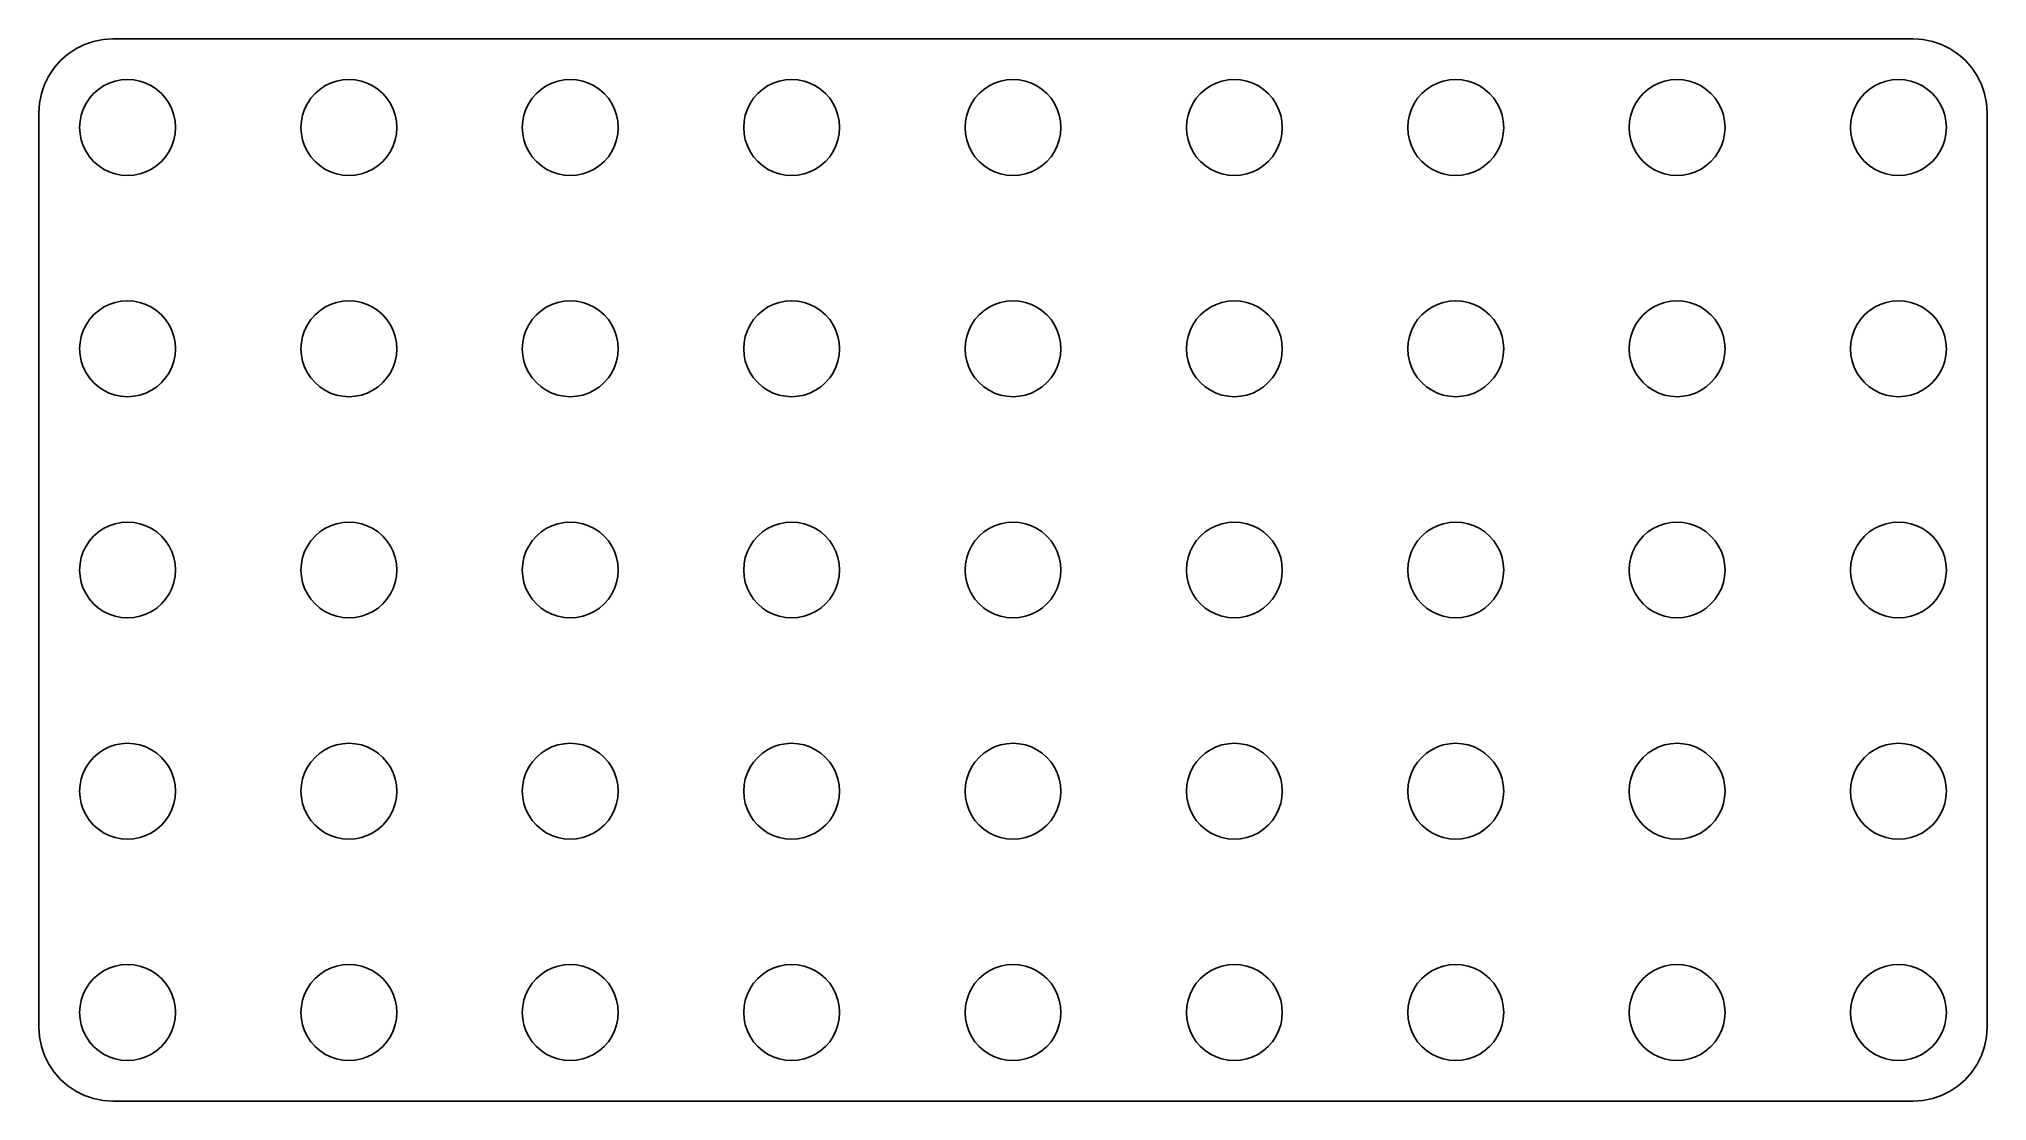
# Model space of a CAD drawing. Header units: metres. Extents: x -66 to 66, y -36 to 36.
import ezdxf

# ---------------------------------------------------------------- set-up
doc = ezdxf.new("R2010")
doc.units = ezdxf.units.M

msp = doc.modelspace()

# ---------------------------------------------------------------- linework, layer by layer
for p, q in [((-62.2991, 35.8346), (-62.9184, 35.6244)), ((-61.6576, 35.9622), (-62.2991, 35.8346)), ((-61.005, 36.005), (-61.6576, 35.9622)), ((61.005, 36.005), (-61.005, 36.005)), ((61.6576, 35.9622), (61.005, 36.005)), ((62.2991, 35.8346), (61.6576, 35.9622)), ((62.9184, 35.6244), (62.2991, 35.8346)), ((-64.5405, 34.5405), (-64.9718, 34.0488)), ((-64.0488, 34.9718), (-64.5405, 34.5405)), ((-63.505, 35.3351), (-64.0488, 34.9718)), ((-62.9184, 35.6244), (-63.505, 35.3351)), ((63.505, 35.3351), (62.9184, 35.6244)), ((64.0488, 34.9718), (63.505, 35.3351)), ((64.5405, 34.5405), (64.0488, 34.9718)), ((64.9718, 34.0488), (64.5405, 34.5405)), ((-65.3351, 33.505), (-65.6244, 32.9184)), ((-64.9718, 34.0488), (-65.3351, 33.505)), ((-61.625, 32.8146), (-61.2437, 33.0026)), ((-61.2437, 33.0026), (-60.8412, 33.1393)), ((-60.8412, 33.1393), (-60.4242, 33.2222)), ((-60.4242, 33.2222), (-60, 33.25)), ((-60, 33.25), (-59.5758, 33.2222)), ((-59.5758, 33.2222), (-59.1588, 33.1393)), ((-59.1588, 33.1393), (-58.7563, 33.0026)), ((-58.7563, 33.0026), (-58.375, 32.8146)), ((-46.625, 32.8146), (-46.2437, 33.0026)), ((-46.2437, 33.0026), (-45.8412, 33.1393)), ((-45.8412, 33.1393), (-45.4242, 33.2222)), ((-45.4242, 33.2222), (-45, 33.25)), ((-45, 33.25), (-44.5758, 33.2222)), ((-44.5758, 33.2222), (-44.1588, 33.1393)), ((-44.1588, 33.1393), (-43.7563, 33.0026)), ((-43.7563, 33.0026), (-43.375, 32.8146)), ((-31.625, 32.8146), (-31.2437, 33.0026)), ((-31.2437, 33.0026), (-30.8412, 33.1393)), ((-30.8412, 33.1393), (-30.4242, 33.2222)), ((-30.4242, 33.2222), (-30, 33.25)), ((-30, 33.25), (-29.5758, 33.2222)), ((-29.5758, 33.2222), (-29.1588, 33.1393)), ((-29.1588, 33.1393), (-28.7563, 33.0026)), ((-28.7563, 33.0026), (-28.375, 32.8146)), ((-16.625, 32.8146), (-16.2437, 33.0026)), ((-16.2437, 33.0026), (-15.8412, 33.1393)), ((-15.8412, 33.1393), (-15.4242, 33.2222)), ((-15.4242, 33.2222), (-15, 33.25)), ((-15, 33.25), (-14.5758, 33.2222)), ((-14.5758, 33.2222), (-14.1588, 33.1393)), ((-14.1588, 33.1393), (-13.7563, 33.0026)), ((-13.7563, 33.0026), (-13.375, 32.8146)), ((-1.625, 32.8146), (-1.24371, 33.0026)), ((-1.24371, 33.0026), (-0.84116, 33.1393)), ((-0.84116, 33.1393), (-0.42421, 33.2222)), ((-0.42421, 33.2222), (0, 33.25)), ((0, 33.25), (0.42421, 33.2222)), ((0.42421, 33.2222), (0.84116, 33.1393)), ((0.84116, 33.1393), (1.24371, 33.0026)), ((1.24371, 33.0026), (1.625, 32.8146)), ((13.375, 32.8146), (13.7563, 33.0026)), ((13.7563, 33.0026), (14.1588, 33.1393)), ((14.1588, 33.1393), (14.5758, 33.2222)), ((14.5758, 33.2222), (15, 33.25)), ((15, 33.25), (15.4242, 33.2222)), ((15.4242, 33.2222), (15.8412, 33.1393)), ((15.8412, 33.1393), (16.2437, 33.0026)), ((16.2437, 33.0026), (16.625, 32.8146)), ((28.375, 32.8146), (28.7563, 33.0026)), ((28.7563, 33.0026), (29.1588, 33.1393)), ((29.1588, 33.1393), (29.5758, 33.2222)), ((29.5758, 33.2222), (30, 33.25)), ((30, 33.25), (30.4242, 33.2222)), ((30.4242, 33.2222), (30.8412, 33.1393)), ((30.8412, 33.1393), (31.2437, 33.0026)), ((31.2437, 33.0026), (31.625, 32.8146)), ((43.375, 32.8146), (43.7563, 33.0026)), ((43.7563, 33.0026), (44.1588, 33.1393)), ((44.1588, 33.1393), (44.5758, 33.2222)), ((44.5758, 33.2222), (45, 33.25)), ((45, 33.25), (45.4242, 33.2222)), ((45.4242, 33.2222), (45.8412, 33.1393)), ((45.8412, 33.1393), (46.2437, 33.0026)), ((46.2437, 33.0026), (46.625, 32.8146)), ((58.375, 32.8146), (58.7563, 33.0026)), ((58.7563, 33.0026), (59.1588, 33.1393)), ((59.1588, 33.1393), (59.5758, 33.2222)), ((59.5758, 33.2222), (60, 33.25)), ((60, 33.25), (60.4242, 33.2222)), ((60.4242, 33.2222), (60.8412, 33.1393)), ((60.8412, 33.1393), (61.2437, 33.0026)), ((61.2437, 33.0026), (61.625, 32.8146)), ((65.3351, 33.505), (64.9718, 34.0488)), ((65.6244, 32.9184), (65.3351, 33.505)), ((-65.8346, 32.2991), (-65.9622, 31.6576)), ((-65.6244, 32.9184), (-65.8346, 32.2991)), ((-62.8146, 31.625), (-62.5784, 31.9785)), ((-62.5784, 31.9785), (-62.2981, 32.2981)), ((-62.2981, 32.2981), (-61.9785, 32.5784)), ((-61.9785, 32.5784), (-61.625, 32.8146)), ((-58.375, 32.8146), (-58.0215, 32.5784)), ((-58.0215, 32.5784), (-57.7019, 32.2981)), ((-57.7019, 32.2981), (-57.4216, 31.9785)), ((-57.4216, 31.9785), (-57.1854, 31.625)), ((-47.8146, 31.625), (-47.5784, 31.9785)), ((-47.5784, 31.9785), (-47.2981, 32.2981)), ((-47.2981, 32.2981), (-46.9785, 32.5784)), ((-46.9785, 32.5784), (-46.625, 32.8146)), ((-43.375, 32.8146), (-43.0215, 32.5784)), ((-43.0215, 32.5784), (-42.7019, 32.2981)), ((-42.7019, 32.2981), (-42.4216, 31.9785)), ((-42.4216, 31.9785), (-42.1854, 31.625)), ((-32.8146, 31.625), (-32.5784, 31.9785)), ((-32.5784, 31.9785), (-32.2981, 32.2981)), ((-32.2981, 32.2981), (-31.9785, 32.5784)), ((-31.9785, 32.5784), (-31.625, 32.8146)), ((-28.375, 32.8146), (-28.0215, 32.5784)), ((-28.0215, 32.5784), (-27.7019, 32.2981)), ((-27.7019, 32.2981), (-27.4216, 31.9785)), ((-27.4216, 31.9785), (-27.1854, 31.625)), ((-17.8146, 31.625), (-17.5784, 31.9785)), ((-17.5784, 31.9785), (-17.2981, 32.2981)), ((-17.2981, 32.2981), (-16.9785, 32.5784)), ((-16.9785, 32.5784), (-16.625, 32.8146)), ((-13.375, 32.8146), (-13.0215, 32.5784)), ((-13.0215, 32.5784), (-12.7019, 32.2981)), ((-12.7019, 32.2981), (-12.4216, 31.9785)), ((-12.4216, 31.9785), (-12.1854, 31.625)), ((-2.81458, 31.625), (-2.57838, 31.9785)), ((-2.57838, 31.9785), (-2.2981, 32.2981)), ((-2.2981, 32.2981), (-1.97847, 32.5784)), ((-1.97847, 32.5784), (-1.625, 32.8146)), ((1.625, 32.8146), (1.97847, 32.5784)), ((1.97847, 32.5784), (2.2981, 32.2981)), ((2.2981, 32.2981), (2.57838, 31.9785)), ((2.57838, 31.9785), (2.81458, 31.625)), ((12.1854, 31.625), (12.4216, 31.9785)), ((12.4216, 31.9785), (12.7019, 32.2981)), ((12.7019, 32.2981), (13.0215, 32.5784)), ((13.0215, 32.5784), (13.375, 32.8146)), ((16.625, 32.8146), (16.9785, 32.5784)), ((16.9785, 32.5784), (17.2981, 32.2981)), ((17.2981, 32.2981), (17.5784, 31.9785)), ((17.5784, 31.9785), (17.8146, 31.625)), ((27.1854, 31.625), (27.4216, 31.9785)), ((27.4216, 31.9785), (27.7019, 32.2981)), ((27.7019, 32.2981), (28.0215, 32.5784)), ((28.0215, 32.5784), (28.375, 32.8146)), ((31.625, 32.8146), (31.9785, 32.5784)), ((31.9785, 32.5784), (32.2981, 32.2981)), ((32.2981, 32.2981), (32.5784, 31.9785)), ((32.5784, 31.9785), (32.8146, 31.625)), ((42.1854, 31.625), (42.4216, 31.9785)), ((42.4216, 31.9785), (42.7019, 32.2981)), ((42.7019, 32.2981), (43.0215, 32.5784)), ((43.0215, 32.5784), (43.375, 32.8146)), ((46.625, 32.8146), (46.9785, 32.5784)), ((46.9785, 32.5784), (47.2981, 32.2981)), ((47.2981, 32.2981), (47.5784, 31.9785)), ((47.5784, 31.9785), (47.8146, 31.625)), ((57.1854, 31.625), (57.4216, 31.9785)), ((57.4216, 31.9785), (57.7019, 32.2981)), ((57.7019, 32.2981), (58.0215, 32.5784)), ((58.0215, 32.5784), (58.375, 32.8146)), ((61.625, 32.8146), (61.9785, 32.5784)), ((61.9785, 32.5784), (62.2981, 32.2981)), ((62.2981, 32.2981), (62.5784, 31.9785)), ((62.5784, 31.9785), (62.8146, 31.625)), ((65.8346, 32.2991), (65.6244, 32.9184)), ((65.9622, 31.6576), (65.8346, 32.2991)), ((-65.9622, 31.6576), (-66.005, 31.005)), ((-66.005, 31.005), (-66.005, -31.005)), ((-63.25, 30), (-63.2222, 30.4242)), ((-63.2222, 30.4242), (-63.1393, 30.8412)), ((-63.1393, 30.8412), (-63.0026, 31.2437)), ((-63.0026, 31.2437), (-62.8146, 31.625)), ((-57.1854, 31.625), (-56.9974, 31.2437)), ((-56.9974, 31.2437), (-56.8607, 30.8412)), ((-56.8607, 30.8412), (-56.7778, 30.4242)), ((-56.7778, 30.4242), (-56.75, 30)), ((-48.25, 30), (-48.2222, 30.4242)), ((-48.2222, 30.4242), (-48.1393, 30.8412)), ((-48.1393, 30.8412), (-48.0026, 31.2437)), ((-48.0026, 31.2437), (-47.8146, 31.625)), ((-42.1854, 31.625), (-41.9974, 31.2437)), ((-41.9974, 31.2437), (-41.8607, 30.8412)), ((-41.8607, 30.8412), (-41.7778, 30.4242)), ((-41.7778, 30.4242), (-41.75, 30)), ((-33.25, 30), (-33.2222, 30.4242)), ((-33.2222, 30.4242), (-33.1393, 30.8412)), ((-33.1393, 30.8412), (-33.0026, 31.2437)), ((-33.0026, 31.2437), (-32.8146, 31.625)), ((-27.1854, 31.625), (-26.9974, 31.2437)), ((-26.9974, 31.2437), (-26.8607, 30.8412)), ((-26.8607, 30.8412), (-26.7778, 30.4242)), ((-26.7778, 30.4242), (-26.75, 30)), ((-18.25, 30), (-18.2222, 30.4242)), ((-18.2222, 30.4242), (-18.1393, 30.8412)), ((-18.1393, 30.8412), (-18.0026, 31.2437)), ((-18.0026, 31.2437), (-17.8146, 31.625)), ((-12.1854, 31.625), (-11.9974, 31.2437)), ((-11.9974, 31.2437), (-11.8607, 30.8412)), ((-11.8607, 30.8412), (-11.7778, 30.4242)), ((-11.7778, 30.4242), (-11.75, 30)), ((-3.25, 30), (-3.22218, 30.4242)), ((-3.22218, 30.4242), (-3.13925, 30.8412)), ((-3.13925, 30.8412), (-3.00259, 31.2437)), ((-3.00259, 31.2437), (-2.81458, 31.625)), ((2.81458, 31.625), (3.00259, 31.2437)), ((3.00259, 31.2437), (3.13925, 30.8412)), ((3.13925, 30.8412), (3.22218, 30.4242)), ((3.22218, 30.4242), (3.25, 30)), ((11.75, 30), (11.7778, 30.4242)), ((11.7778, 30.4242), (11.8607, 30.8412)), ((11.8607, 30.8412), (11.9974, 31.2437)), ((11.9974, 31.2437), (12.1854, 31.625)), ((17.8146, 31.625), (18.0026, 31.2437)), ((18.0026, 31.2437), (18.1393, 30.8412)), ((18.1393, 30.8412), (18.2222, 30.4242)), ((18.2222, 30.4242), (18.25, 30)), ((26.75, 30), (26.7778, 30.4242)), ((26.7778, 30.4242), (26.8607, 30.8412)), ((26.8607, 30.8412), (26.9974, 31.2437)), ((26.9974, 31.2437), (27.1854, 31.625)), ((32.8146, 31.625), (33.0026, 31.2437)), ((33.0026, 31.2437), (33.1393, 30.8412)), ((33.1393, 30.8412), (33.2222, 30.4242)), ((33.2222, 30.4242), (33.25, 30)), ((41.75, 30), (41.7778, 30.4242)), ((41.7778, 30.4242), (41.8607, 30.8412)), ((41.8607, 30.8412), (41.9974, 31.2437)), ((41.9974, 31.2437), (42.1854, 31.625)), ((47.8146, 31.625), (48.0026, 31.2437)), ((48.0026, 31.2437), (48.1393, 30.8412)), ((48.1393, 30.8412), (48.2222, 30.4242)), ((48.2222, 30.4242), (48.25, 30)), ((56.75, 30), (56.7778, 30.4242)), ((56.7778, 30.4242), (56.8607, 30.8412)), ((56.8607, 30.8412), (56.9974, 31.2437)), ((56.9974, 31.2437), (57.1854, 31.625)), ((62.8146, 31.625), (63.0026, 31.2437)), ((63.0026, 31.2437), (63.1393, 30.8412)), ((63.1393, 30.8412), (63.2222, 30.4242)), ((63.2222, 30.4242), (63.25, 30)), ((66.005, 31.005), (65.9622, 31.6576)), ((66.005, -31.005), (66.005, 31.005)), ((-63.2222, 29.5758), (-63.25, 30)), ((-63.1393, 29.1588), (-63.2222, 29.5758)), ((-63.0026, 28.7563), (-63.1393, 29.1588)), ((-56.8607, 29.1588), (-56.9974, 28.7563)), ((-56.7778, 29.5758), (-56.8607, 29.1588)), ((-56.75, 30), (-56.7778, 29.5758)), ((-48.2222, 29.5758), (-48.25, 30)), ((-48.1393, 29.1588), (-48.2222, 29.5758)), ((-48.0026, 28.7563), (-48.1393, 29.1588)), ((-41.8607, 29.1588), (-41.9974, 28.7563)), ((-41.7778, 29.5758), (-41.8607, 29.1588)), ((-41.75, 30), (-41.7778, 29.5758)), ((-33.2222, 29.5758), (-33.25, 30)), ((-33.1393, 29.1588), (-33.2222, 29.5758)), ((-33.0026, 28.7563), (-33.1393, 29.1588)), ((-26.8607, 29.1588), (-26.9974, 28.7563)), ((-26.7778, 29.5758), (-26.8607, 29.1588)), ((-26.75, 30), (-26.7778, 29.5758)), ((-18.2222, 29.5758), (-18.25, 30)), ((-18.1393, 29.1588), (-18.2222, 29.5758)), ((-18.0026, 28.7563), (-18.1393, 29.1588)), ((-11.8607, 29.1588), (-11.9974, 28.7563)), ((-11.7778, 29.5758), (-11.8607, 29.1588)), ((-11.75, 30), (-11.7778, 29.5758)), ((-3.22218, 29.5758), (-3.25, 30)), ((-3.13925, 29.1588), (-3.22218, 29.5758)), ((-3.00259, 28.7563), (-3.13925, 29.1588)), ((3.13925, 29.1588), (3.00259, 28.7563)), ((3.22218, 29.5758), (3.13925, 29.1588)), ((3.25, 30), (3.22218, 29.5758)), ((11.7778, 29.5758), (11.75, 30)), ((11.8607, 29.1588), (11.7778, 29.5758)), ((11.9974, 28.7563), (11.8607, 29.1588)), ((18.1393, 29.1588), (18.0026, 28.7563)), ((18.2222, 29.5758), (18.1393, 29.1588)), ((18.25, 30), (18.2222, 29.5758)), ((26.7778, 29.5758), (26.75, 30)), ((26.8607, 29.1588), (26.7778, 29.5758)), ((26.9974, 28.7563), (26.8607, 29.1588)), ((33.1393, 29.1588), (33.0026, 28.7563)), ((33.2222, 29.5758), (33.1393, 29.1588)), ((33.25, 30), (33.2222, 29.5758)), ((41.7778, 29.5758), (41.75, 30)), ((41.8607, 29.1588), (41.7778, 29.5758)), ((41.9974, 28.7563), (41.8607, 29.1588)), ((48.1393, 29.1588), (48.0026, 28.7563)), ((48.2222, 29.5758), (48.1393, 29.1588)), ((48.25, 30), (48.2222, 29.5758)), ((56.7778, 29.5758), (56.75, 30)), ((56.8607, 29.1588), (56.7778, 29.5758)), ((56.9974, 28.7563), (56.8607, 29.1588)), ((63.1393, 29.1588), (63.0026, 28.7563)), ((63.2222, 29.5758), (63.1393, 29.1588)), ((63.25, 30), (63.2222, 29.5758)), ((-62.8146, 28.375), (-63.0026, 28.7563)), ((-62.5784, 28.0215), (-62.8146, 28.375)), ((-62.2981, 27.7019), (-62.5784, 28.0215)), ((-57.4216, 28.0215), (-57.7019, 27.7019)), ((-57.1854, 28.375), (-57.4216, 28.0215)), ((-56.9974, 28.7563), (-57.1854, 28.375)), ((-47.8146, 28.375), (-48.0026, 28.7563)), ((-47.5784, 28.0215), (-47.8146, 28.375)), ((-47.2981, 27.7019), (-47.5784, 28.0215)), ((-42.4216, 28.0215), (-42.7019, 27.7019)), ((-42.1854, 28.375), (-42.4216, 28.0215)), ((-41.9974, 28.7563), (-42.1854, 28.375)), ((-32.8146, 28.375), (-33.0026, 28.7563)), ((-32.5784, 28.0215), (-32.8146, 28.375)), ((-32.2981, 27.7019), (-32.5784, 28.0215)), ((-27.4216, 28.0215), (-27.7019, 27.7019)), ((-27.1854, 28.375), (-27.4216, 28.0215)), ((-26.9974, 28.7563), (-27.1854, 28.375)), ((-17.8146, 28.375), (-18.0026, 28.7563)), ((-17.5784, 28.0215), (-17.8146, 28.375)), ((-17.2981, 27.7019), (-17.5784, 28.0215)), ((-12.4216, 28.0215), (-12.7019, 27.7019)), ((-12.1854, 28.375), (-12.4216, 28.0215)), ((-11.9974, 28.7563), (-12.1854, 28.375)), ((-2.81458, 28.375), (-3.00259, 28.7563)), ((-2.57838, 28.0215), (-2.81458, 28.375)), ((-2.2981, 27.7019), (-2.57838, 28.0215)), ((2.57838, 28.0215), (2.2981, 27.7019)), ((2.81458, 28.375), (2.57838, 28.0215)), ((3.00259, 28.7563), (2.81458, 28.375)), ((12.1854, 28.375), (11.9974, 28.7563)), ((12.4216, 28.0215), (12.1854, 28.375)), ((12.7019, 27.7019), (12.4216, 28.0215)), ((17.5784, 28.0215), (17.2981, 27.7019)), ((17.8146, 28.375), (17.5784, 28.0215)), ((18.0026, 28.7563), (17.8146, 28.375)), ((27.1854, 28.375), (26.9974, 28.7563)), ((27.4216, 28.0215), (27.1854, 28.375)), ((27.7019, 27.7019), (27.4216, 28.0215)), ((32.5784, 28.0215), (32.2981, 27.7019)), ((32.8146, 28.375), (32.5784, 28.0215)), ((33.0026, 28.7563), (32.8146, 28.375)), ((42.1854, 28.375), (41.9974, 28.7563)), ((42.4216, 28.0215), (42.1854, 28.375)), ((42.7019, 27.7019), (42.4216, 28.0215)), ((47.5784, 28.0215), (47.2981, 27.7019)), ((47.8146, 28.375), (47.5784, 28.0215)), ((48.0026, 28.7563), (47.8146, 28.375)), ((57.1854, 28.375), (56.9974, 28.7563)), ((57.4216, 28.0215), (57.1854, 28.375)), ((57.7019, 27.7019), (57.4216, 28.0215)), ((62.5784, 28.0215), (62.2981, 27.7019)), ((62.8146, 28.375), (62.5784, 28.0215)), ((63.0026, 28.7563), (62.8146, 28.375)), ((-61.9785, 27.4216), (-62.2981, 27.7019)), ((-61.625, 27.1854), (-61.9785, 27.4216)), ((-61.2437, 26.9974), (-61.625, 27.1854)), ((-60.8412, 26.8607), (-61.2437, 26.9974)), ((-60.4242, 26.7778), (-60.8412, 26.8607)), ((-60, 26.75), (-60.4242, 26.7778)), ((-59.5758, 26.7778), (-60, 26.75)), ((-59.1588, 26.8607), (-59.5758, 26.7778)), ((-58.7563, 26.9974), (-59.1588, 26.8607)), ((-58.375, 27.1854), (-58.7563, 26.9974)), ((-58.0215, 27.4216), (-58.375, 27.1854)), ((-57.7019, 27.7019), (-58.0215, 27.4216)), ((-46.9785, 27.4216), (-47.2981, 27.7019)), ((-46.625, 27.1854), (-46.9785, 27.4216)), ((-46.2437, 26.9974), (-46.625, 27.1854)), ((-45.8412, 26.8607), (-46.2437, 26.9974)), ((-45.4242, 26.7778), (-45.8412, 26.8607)), ((-45, 26.75), (-45.4242, 26.7778)), ((-44.5758, 26.7778), (-45, 26.75)), ((-44.1588, 26.8607), (-44.5758, 26.7778)), ((-43.7563, 26.9974), (-44.1588, 26.8607)), ((-43.375, 27.1854), (-43.7563, 26.9974)), ((-43.0215, 27.4216), (-43.375, 27.1854)), ((-42.7019, 27.7019), (-43.0215, 27.4216)), ((-31.9785, 27.4216), (-32.2981, 27.7019)), ((-31.625, 27.1854), (-31.9785, 27.4216)), ((-31.2437, 26.9974), (-31.625, 27.1854)), ((-30.8412, 26.8607), (-31.2437, 26.9974)), ((-30.4242, 26.7778), (-30.8412, 26.8607)), ((-30, 26.75), (-30.4242, 26.7778)), ((-29.5758, 26.7778), (-30, 26.75)), ((-29.1588, 26.8607), (-29.5758, 26.7778)), ((-28.7563, 26.9974), (-29.1588, 26.8607)), ((-28.375, 27.1854), (-28.7563, 26.9974)), ((-28.0215, 27.4216), (-28.375, 27.1854)), ((-27.7019, 27.7019), (-28.0215, 27.4216)), ((-16.9785, 27.4216), (-17.2981, 27.7019)), ((-16.625, 27.1854), (-16.9785, 27.4216)), ((-16.2437, 26.9974), (-16.625, 27.1854)), ((-15.8412, 26.8607), (-16.2437, 26.9974)), ((-15.4242, 26.7778), (-15.8412, 26.8607)), ((-15, 26.75), (-15.4242, 26.7778)), ((-14.5758, 26.7778), (-15, 26.75)), ((-14.1588, 26.8607), (-14.5758, 26.7778)), ((-13.7563, 26.9974), (-14.1588, 26.8607)), ((-13.375, 27.1854), (-13.7563, 26.9974)), ((-13.0215, 27.4216), (-13.375, 27.1854)), ((-12.7019, 27.7019), (-13.0215, 27.4216)), ((-1.97847, 27.4216), (-2.2981, 27.7019)), ((-1.625, 27.1854), (-1.97847, 27.4216)), ((-1.24371, 26.9974), (-1.625, 27.1854)), ((-0.84116, 26.8607), (-1.24371, 26.9974)), ((-0.42421, 26.7778), (-0.84116, 26.8607)), ((0, 26.75), (-0.42421, 26.7778)), ((0.42421, 26.7778), (0, 26.75)), ((0.84116, 26.8607), (0.42421, 26.7778)), ((1.24371, 26.9974), (0.84116, 26.8607)), ((1.625, 27.1854), (1.24371, 26.9974)), ((1.97847, 27.4216), (1.625, 27.1854)), ((2.2981, 27.7019), (1.97847, 27.4216)), ((13.0215, 27.4216), (12.7019, 27.7019)), ((13.375, 27.1854), (13.0215, 27.4216)), ((13.7563, 26.9974), (13.375, 27.1854)), ((14.1588, 26.8607), (13.7563, 26.9974)), ((14.5758, 26.7778), (14.1588, 26.8607)), ((15, 26.75), (14.5758, 26.7778)), ((15.4242, 26.7778), (15, 26.75)), ((15.8412, 26.8607), (15.4242, 26.7778)), ((16.2437, 26.9974), (15.8412, 26.8607)), ((16.625, 27.1854), (16.2437, 26.9974)), ((16.9785, 27.4216), (16.625, 27.1854)), ((17.2981, 27.7019), (16.9785, 27.4216)), ((28.0215, 27.4216), (27.7019, 27.7019)), ((28.375, 27.1854), (28.0215, 27.4216)), ((28.7563, 26.9974), (28.375, 27.1854)), ((29.1588, 26.8607), (28.7563, 26.9974)), ((29.5758, 26.7778), (29.1588, 26.8607)), ((30, 26.75), (29.5758, 26.7778)), ((30.4242, 26.7778), (30, 26.75)), ((30.8412, 26.8607), (30.4242, 26.7778)), ((31.2437, 26.9974), (30.8412, 26.8607)), ((31.625, 27.1854), (31.2437, 26.9974)), ((31.9785, 27.4216), (31.625, 27.1854)), ((32.2981, 27.7019), (31.9785, 27.4216)), ((43.0215, 27.4216), (42.7019, 27.7019)), ((43.375, 27.1854), (43.0215, 27.4216)), ((43.7563, 26.9974), (43.375, 27.1854)), ((44.1588, 26.8607), (43.7563, 26.9974)), ((44.5758, 26.7778), (44.1588, 26.8607)), ((45, 26.75), (44.5758, 26.7778)), ((45.4242, 26.7778), (45, 26.75)), ((45.8412, 26.8607), (45.4242, 26.7778)), ((46.2437, 26.9974), (45.8412, 26.8607)), ((46.625, 27.1854), (46.2437, 26.9974)), ((46.9785, 27.4216), (46.625, 27.1854)), ((47.2981, 27.7019), (46.9785, 27.4216)), ((58.0215, 27.4216), (57.7019, 27.7019)), ((58.375, 27.1854), (58.0215, 27.4216)), ((58.7563, 26.9974), (58.375, 27.1854)), ((59.1588, 26.8607), (58.7563, 26.9974)), ((59.5758, 26.7778), (59.1588, 26.8607)), ((60, 26.75), (59.5758, 26.7778)), ((60.4242, 26.7778), (60, 26.75)), ((60.8412, 26.8607), (60.4242, 26.7778)), ((61.2437, 26.9974), (60.8412, 26.8607)), ((61.625, 27.1854), (61.2437, 26.9974)), ((61.9785, 27.4216), (61.625, 27.1854)), ((62.2981, 27.7019), (61.9785, 27.4216)), ((-62.5784, 16.9785), (-62.2981, 17.2981)), ((-62.2981, 17.2981), (-61.9785, 17.5784)), ((-61.9785, 17.5784), (-61.625, 17.8146)), ((-61.625, 17.8146), (-61.2437, 18.0026)), ((-61.2437, 18.0026), (-60.8412, 18.1393)), ((-60.8412, 18.1393), (-60.4242, 18.2222)), ((-60.4242, 18.2222), (-60, 18.25)), ((-60, 18.25), (-59.5758, 18.2222)), ((-59.5758, 18.2222), (-59.1588, 18.1393)), ((-59.1588, 18.1393), (-58.7563, 18.0026)), ((-58.7563, 18.0026), (-58.375, 17.8146)), ((-58.375, 17.8146), (-58.0215, 17.5784)), ((-58.0215, 17.5784), (-57.7019, 17.2981)), ((-57.7019, 17.2981), (-57.4216, 16.9785)), ((-47.5784, 16.9785), (-47.2981, 17.2981)), ((-47.2981, 17.2981), (-46.9785, 17.5784)), ((-46.9785, 17.5784), (-46.625, 17.8146)), ((-46.625, 17.8146), (-46.2437, 18.0026)), ((-46.2437, 18.0026), (-45.8412, 18.1393)), ((-45.8412, 18.1393), (-45.4242, 18.2222)), ((-45.4242, 18.2222), (-45, 18.25)), ((-45, 18.25), (-44.5758, 18.2222)), ((-44.5758, 18.2222), (-44.1588, 18.1393)), ((-44.1588, 18.1393), (-43.7563, 18.0026)), ((-43.7563, 18.0026), (-43.375, 17.8146)), ((-43.375, 17.8146), (-43.0215, 17.5784)), ((-43.0215, 17.5784), (-42.7019, 17.2981)), ((-42.7019, 17.2981), (-42.4216, 16.9785)), ((-32.5784, 16.9785), (-32.2981, 17.2981)), ((-32.2981, 17.2981), (-31.9785, 17.5784)), ((-31.9785, 17.5784), (-31.625, 17.8146)), ((-31.625, 17.8146), (-31.2437, 18.0026)), ((-31.2437, 18.0026), (-30.8412, 18.1393)), ((-30.8412, 18.1393), (-30.4242, 18.2222)), ((-30.4242, 18.2222), (-30, 18.25)), ((-30, 18.25), (-29.5758, 18.2222)), ((-29.5758, 18.2222), (-29.1588, 18.1393)), ((-29.1588, 18.1393), (-28.7563, 18.0026)), ((-28.7563, 18.0026), (-28.375, 17.8146)), ((-28.375, 17.8146), (-28.0215, 17.5784)), ((-28.0215, 17.5784), (-27.7019, 17.2981)), ((-27.7019, 17.2981), (-27.4216, 16.9785)), ((-17.5784, 16.9785), (-17.2981, 17.2981)), ((-17.2981, 17.2981), (-16.9785, 17.5784)), ((-16.9785, 17.5784), (-16.625, 17.8146)), ((-16.625, 17.8146), (-16.2437, 18.0026)), ((-16.2437, 18.0026), (-15.8412, 18.1393)), ((-15.8412, 18.1393), (-15.4242, 18.2222)), ((-15.4242, 18.2222), (-15, 18.25)), ((-15, 18.25), (-14.5758, 18.2222)), ((-14.5758, 18.2222), (-14.1588, 18.1393)), ((-14.1588, 18.1393), (-13.7563, 18.0026)), ((-13.7563, 18.0026), (-13.375, 17.8146)), ((-13.375, 17.8146), (-13.0215, 17.5784)), ((-13.0215, 17.5784), (-12.7019, 17.2981)), ((-12.7019, 17.2981), (-12.4216, 16.9785)), ((-2.57838, 16.9785), (-2.2981, 17.2981)), ((-2.2981, 17.2981), (-1.97847, 17.5784)), ((-1.97847, 17.5784), (-1.625, 17.8146)), ((-1.625, 17.8146), (-1.24371, 18.0026)), ((-1.24371, 18.0026), (-0.84116, 18.1393)), ((-0.84116, 18.1393), (-0.42421, 18.2222)), ((-0.42421, 18.2222), (0, 18.25)), ((0, 18.25), (0.42421, 18.2222)), ((0.42421, 18.2222), (0.84116, 18.1393)), ((0.84116, 18.1393), (1.24371, 18.0026)), ((1.24371, 18.0026), (1.625, 17.8146)), ((1.625, 17.8146), (1.97847, 17.5784)), ((1.97847, 17.5784), (2.2981, 17.2981)), ((2.2981, 17.2981), (2.57838, 16.9785)), ((12.4216, 16.9785), (12.7019, 17.2981)), ((12.7019, 17.2981), (13.0215, 17.5784)), ((13.0215, 17.5784), (13.375, 17.8146)), ((13.375, 17.8146), (13.7563, 18.0026)), ((13.7563, 18.0026), (14.1588, 18.1393)), ((14.1588, 18.1393), (14.5758, 18.2222)), ((14.5758, 18.2222), (15, 18.25)), ((15, 18.25), (15.4242, 18.2222)), ((15.4242, 18.2222), (15.8412, 18.1393)), ((15.8412, 18.1393), (16.2437, 18.0026)), ((16.2437, 18.0026), (16.625, 17.8146)), ((16.625, 17.8146), (16.9785, 17.5784)), ((16.9785, 17.5784), (17.2981, 17.2981)), ((17.2981, 17.2981), (17.5784, 16.9785)), ((27.4216, 16.9785), (27.7019, 17.2981)), ((27.7019, 17.2981), (28.0215, 17.5784)), ((28.0215, 17.5784), (28.375, 17.8146)), ((28.375, 17.8146), (28.7563, 18.0026)), ((28.7563, 18.0026), (29.1588, 18.1393)), ((29.1588, 18.1393), (29.5758, 18.2222)), ((29.5758, 18.2222), (30, 18.25)), ((30, 18.25), (30.4242, 18.2222)), ((30.4242, 18.2222), (30.8412, 18.1393)), ((30.8412, 18.1393), (31.2437, 18.0026)), ((31.2437, 18.0026), (31.625, 17.8146)), ((31.625, 17.8146), (31.9785, 17.5784)), ((31.9785, 17.5784), (32.2981, 17.2981)), ((32.2981, 17.2981), (32.5784, 16.9785)), ((42.4216, 16.9785), (42.7019, 17.2981)), ((42.7019, 17.2981), (43.0215, 17.5784)), ((43.0215, 17.5784), (43.375, 17.8146)), ((43.375, 17.8146), (43.7563, 18.0026)), ((43.7563, 18.0026), (44.1588, 18.1393)), ((44.1588, 18.1393), (44.5758, 18.2222)), ((44.5758, 18.2222), (45, 18.25)), ((45, 18.25), (45.4242, 18.2222)), ((45.4242, 18.2222), (45.8412, 18.1393)), ((45.8412, 18.1393), (46.2437, 18.0026)), ((46.2437, 18.0026), (46.625, 17.8146)), ((46.625, 17.8146), (46.9785, 17.5784)), ((46.9785, 17.5784), (47.2981, 17.2981)), ((47.2981, 17.2981), (47.5784, 16.9785)), ((57.4216, 16.9785), (57.7019, 17.2981)), ((57.7019, 17.2981), (58.0215, 17.5784)), ((58.0215, 17.5784), (58.375, 17.8146)), ((58.375, 17.8146), (58.7563, 18.0026)), ((58.7563, 18.0026), (59.1588, 18.1393)), ((59.1588, 18.1393), (59.5758, 18.2222)), ((59.5758, 18.2222), (60, 18.25)), ((60, 18.25), (60.4242, 18.2222)), ((60.4242, 18.2222), (60.8412, 18.1393)), ((60.8412, 18.1393), (61.2437, 18.0026)), ((61.2437, 18.0026), (61.625, 17.8146)), ((61.625, 17.8146), (61.9785, 17.5784)), ((61.9785, 17.5784), (62.2981, 17.2981)), ((62.2981, 17.2981), (62.5784, 16.9785)), ((-63.2222, 15.4242), (-63.1393, 15.8412)), ((-63.1393, 15.8412), (-63.0026, 16.2437)), ((-63.0026, 16.2437), (-62.8146, 16.625)), ((-62.8146, 16.625), (-62.5784, 16.9785)), ((-57.4216, 16.9785), (-57.1854, 16.625)), ((-57.1854, 16.625), (-56.9974, 16.2437)), ((-56.9974, 16.2437), (-56.8607, 15.8412)), ((-56.8607, 15.8412), (-56.7778, 15.4242)), ((-48.2222, 15.4242), (-48.1393, 15.8412)), ((-48.1393, 15.8412), (-48.0026, 16.2437)), ((-48.0026, 16.2437), (-47.8146, 16.625)), ((-47.8146, 16.625), (-47.5784, 16.9785)), ((-42.4216, 16.9785), (-42.1854, 16.625)), ((-42.1854, 16.625), (-41.9974, 16.2437)), ((-41.9974, 16.2437), (-41.8607, 15.8412)), ((-41.8607, 15.8412), (-41.7778, 15.4242)), ((-33.2222, 15.4242), (-33.1393, 15.8412)), ((-33.1393, 15.8412), (-33.0026, 16.2437)), ((-33.0026, 16.2437), (-32.8146, 16.625)), ((-32.8146, 16.625), (-32.5784, 16.9785)), ((-27.4216, 16.9785), (-27.1854, 16.625)), ((-27.1854, 16.625), (-26.9974, 16.2437)), ((-26.9974, 16.2437), (-26.8607, 15.8412)), ((-26.8607, 15.8412), (-26.7778, 15.4242)), ((-18.2222, 15.4242), (-18.1393, 15.8412)), ((-18.1393, 15.8412), (-18.0026, 16.2437)), ((-18.0026, 16.2437), (-17.8146, 16.625)), ((-17.8146, 16.625), (-17.5784, 16.9785)), ((-12.4216, 16.9785), (-12.1854, 16.625)), ((-12.1854, 16.625), (-11.9974, 16.2437)), ((-11.9974, 16.2437), (-11.8607, 15.8412)), ((-11.8607, 15.8412), (-11.7778, 15.4242)), ((-3.22218, 15.4242), (-3.13925, 15.8412)), ((-3.13925, 15.8412), (-3.00259, 16.2437)), ((-3.00259, 16.2437), (-2.81458, 16.625)), ((-2.81458, 16.625), (-2.57838, 16.9785)), ((2.57838, 16.9785), (2.81458, 16.625)), ((2.81458, 16.625), (3.00259, 16.2437)), ((3.00259, 16.2437), (3.13925, 15.8412)), ((3.13925, 15.8412), (3.22218, 15.4242)), ((11.7778, 15.4242), (11.8607, 15.8412)), ((11.8607, 15.8412), (11.9974, 16.2437)), ((11.9974, 16.2437), (12.1854, 16.625)), ((12.1854, 16.625), (12.4216, 16.9785)), ((17.5784, 16.9785), (17.8146, 16.625)), ((17.8146, 16.625), (18.0026, 16.2437)), ((18.0026, 16.2437), (18.1393, 15.8412)), ((18.1393, 15.8412), (18.2222, 15.4242)), ((26.7778, 15.4242), (26.8607, 15.8412)), ((26.8607, 15.8412), (26.9974, 16.2437)), ((26.9974, 16.2437), (27.1854, 16.625)), ((27.1854, 16.625), (27.4216, 16.9785)), ((32.5784, 16.9785), (32.8146, 16.625)), ((32.8146, 16.625), (33.0026, 16.2437)), ((33.0026, 16.2437), (33.1393, 15.8412)), ((33.1393, 15.8412), (33.2222, 15.4242)), ((41.7778, 15.4242), (41.8607, 15.8412)), ((41.8607, 15.8412), (41.9974, 16.2437)), ((41.9974, 16.2437), (42.1854, 16.625)), ((42.1854, 16.625), (42.4216, 16.9785)), ((47.5784, 16.9785), (47.8146, 16.625)), ((47.8146, 16.625), (48.0026, 16.2437)), ((48.0026, 16.2437), (48.1393, 15.8412)), ((48.1393, 15.8412), (48.2222, 15.4242)), ((56.7778, 15.4242), (56.8607, 15.8412)), ((56.8607, 15.8412), (56.9974, 16.2437)), ((56.9974, 16.2437), (57.1854, 16.625)), ((57.1854, 16.625), (57.4216, 16.9785)), ((62.5784, 16.9785), (62.8146, 16.625)), ((62.8146, 16.625), (63.0026, 16.2437)), ((63.0026, 16.2437), (63.1393, 15.8412)), ((63.1393, 15.8412), (63.2222, 15.4242)), ((-63.25, 15), (-63.2222, 15.4242)), ((-63.2222, 14.5758), (-63.25, 15)), ((-63.1393, 14.1588), (-63.2222, 14.5758)), ((-56.7778, 14.5758), (-56.8607, 14.1588)), ((-56.7778, 15.4242), (-56.75, 15)), ((-56.75, 15), (-56.7778, 14.5758)), ((-48.25, 15), (-48.2222, 15.4242)), ((-48.2222, 14.5758), (-48.25, 15)), ((-48.1393, 14.1588), (-48.2222, 14.5758)), ((-41.7778, 14.5758), (-41.8607, 14.1588)), ((-41.7778, 15.4242), (-41.75, 15)), ((-41.75, 15), (-41.7778, 14.5758)), ((-33.25, 15), (-33.2222, 15.4242)), ((-33.2222, 14.5758), (-33.25, 15)), ((-33.1393, 14.1588), (-33.2222, 14.5758)), ((-26.7778, 14.5758), (-26.8607, 14.1588)), ((-26.7778, 15.4242), (-26.75, 15)), ((-26.75, 15), (-26.7778, 14.5758)), ((-18.25, 15), (-18.2222, 15.4242)), ((-18.2222, 14.5758), (-18.25, 15)), ((-18.1393, 14.1588), (-18.2222, 14.5758)), ((-11.7778, 14.5758), (-11.8607, 14.1588)), ((-11.7778, 15.4242), (-11.75, 15)), ((-11.75, 15), (-11.7778, 14.5758)), ((-3.25, 15), (-3.22218, 15.4242)), ((-3.22218, 14.5758), (-3.25, 15)), ((-3.13925, 14.1588), (-3.22218, 14.5758)), ((3.22218, 14.5758), (3.13925, 14.1588)), ((3.22218, 15.4242), (3.25, 15)), ((3.25, 15), (3.22218, 14.5758)), ((11.75, 15), (11.7778, 15.4242)), ((11.7778, 14.5758), (11.75, 15)), ((11.8607, 14.1588), (11.7778, 14.5758)), ((18.2222, 14.5758), (18.1393, 14.1588)), ((18.2222, 15.4242), (18.25, 15)), ((18.25, 15), (18.2222, 14.5758)), ((26.75, 15), (26.7778, 15.4242)), ((26.7778, 14.5758), (26.75, 15)), ((26.8607, 14.1588), (26.7778, 14.5758)), ((33.2222, 14.5758), (33.1393, 14.1588)), ((33.2222, 15.4242), (33.25, 15)), ((33.25, 15), (33.2222, 14.5758)), ((41.75, 15), (41.7778, 15.4242)), ((41.7778, 14.5758), (41.75, 15)), ((41.8607, 14.1588), (41.7778, 14.5758)), ((48.2222, 14.5758), (48.1393, 14.1588)), ((48.2222, 15.4242), (48.25, 15)), ((48.25, 15), (48.2222, 14.5758)), ((56.75, 15), (56.7778, 15.4242)), ((56.7778, 14.5758), (56.75, 15)), ((56.8607, 14.1588), (56.7778, 14.5758)), ((63.2222, 14.5758), (63.1393, 14.1588)), ((63.2222, 15.4242), (63.25, 15)), ((63.25, 15), (63.2222, 14.5758)), ((-63.0026, 13.7563), (-63.1393, 14.1588)), ((-62.8146, 13.375), (-63.0026, 13.7563)), ((-62.5784, 13.0215), (-62.8146, 13.375)), ((-57.1854, 13.375), (-57.4216, 13.0215)), ((-56.9974, 13.7563), (-57.1854, 13.375)), ((-56.8607, 14.1588), (-56.9974, 13.7563)), ((-48.0026, 13.7563), (-48.1393, 14.1588)), ((-47.8146, 13.375), (-48.0026, 13.7563)), ((-47.5784, 13.0215), (-47.8146, 13.375)), ((-42.1854, 13.375), (-42.4216, 13.0215)), ((-41.9974, 13.7563), (-42.1854, 13.375)), ((-41.8607, 14.1588), (-41.9974, 13.7563)), ((-33.0026, 13.7563), (-33.1393, 14.1588)), ((-32.8146, 13.375), (-33.0026, 13.7563)), ((-32.5784, 13.0215), (-32.8146, 13.375)), ((-27.1854, 13.375), (-27.4216, 13.0215)), ((-26.9974, 13.7563), (-27.1854, 13.375)), ((-26.8607, 14.1588), (-26.9974, 13.7563)), ((-18.0026, 13.7563), (-18.1393, 14.1588)), ((-17.8146, 13.375), (-18.0026, 13.7563)), ((-17.5784, 13.0215), (-17.8146, 13.375)), ((-12.1854, 13.375), (-12.4216, 13.0215)), ((-11.9974, 13.7563), (-12.1854, 13.375)), ((-11.8607, 14.1588), (-11.9974, 13.7563)), ((-3.00259, 13.7563), (-3.13925, 14.1588)), ((-2.81458, 13.375), (-3.00259, 13.7563)), ((-2.57838, 13.0215), (-2.81458, 13.375)), ((2.81458, 13.375), (2.57838, 13.0215)), ((3.00259, 13.7563), (2.81458, 13.375)), ((3.13925, 14.1588), (3.00259, 13.7563)), ((11.9974, 13.7563), (11.8607, 14.1588)), ((12.1854, 13.375), (11.9974, 13.7563)), ((12.4216, 13.0215), (12.1854, 13.375)), ((17.8146, 13.375), (17.5784, 13.0215)), ((18.0026, 13.7563), (17.8146, 13.375)), ((18.1393, 14.1588), (18.0026, 13.7563)), ((26.9974, 13.7563), (26.8607, 14.1588)), ((27.1854, 13.375), (26.9974, 13.7563)), ((27.4216, 13.0215), (27.1854, 13.375)), ((32.8146, 13.375), (32.5784, 13.0215)), ((33.0026, 13.7563), (32.8146, 13.375)), ((33.1393, 14.1588), (33.0026, 13.7563)), ((41.9974, 13.7563), (41.8607, 14.1588)), ((42.1854, 13.375), (41.9974, 13.7563)), ((42.4216, 13.0215), (42.1854, 13.375)), ((47.8146, 13.375), (47.5784, 13.0215)), ((48.0026, 13.7563), (47.8146, 13.375)), ((48.1393, 14.1588), (48.0026, 13.7563)), ((56.9974, 13.7563), (56.8607, 14.1588)), ((57.1854, 13.375), (56.9974, 13.7563)), ((57.4216, 13.0215), (57.1854, 13.375)), ((62.8146, 13.375), (62.5784, 13.0215)), ((63.0026, 13.7563), (62.8146, 13.375)), ((63.1393, 14.1588), (63.0026, 13.7563)), ((-62.2981, 12.7019), (-62.5784, 13.0215)), ((-61.9785, 12.4216), (-62.2981, 12.7019)), ((-61.625, 12.1854), (-61.9785, 12.4216)), ((-61.2437, 11.9974), (-61.625, 12.1854)), ((-60.8412, 11.8607), (-61.2437, 11.9974)), ((-58.7563, 11.9974), (-59.1588, 11.8607)), ((-58.375, 12.1854), (-58.7563, 11.9974)), ((-58.0215, 12.4216), (-58.375, 12.1854)), ((-57.7019, 12.7019), (-58.0215, 12.4216)), ((-57.4216, 13.0215), (-57.7019, 12.7019)), ((-47.2981, 12.7019), (-47.5784, 13.0215)), ((-46.9785, 12.4216), (-47.2981, 12.7019)), ((-46.625, 12.1854), (-46.9785, 12.4216)), ((-46.2437, 11.9974), (-46.625, 12.1854)), ((-45.8412, 11.8607), (-46.2437, 11.9974)), ((-43.7563, 11.9974), (-44.1588, 11.8607)), ((-43.375, 12.1854), (-43.7563, 11.9974)), ((-43.0215, 12.4216), (-43.375, 12.1854)), ((-42.7019, 12.7019), (-43.0215, 12.4216)), ((-42.4216, 13.0215), (-42.7019, 12.7019)), ((-32.2981, 12.7019), (-32.5784, 13.0215)), ((-31.9785, 12.4216), (-32.2981, 12.7019)), ((-31.625, 12.1854), (-31.9785, 12.4216)), ((-31.2437, 11.9974), (-31.625, 12.1854)), ((-30.8412, 11.8607), (-31.2437, 11.9974)), ((-28.7563, 11.9974), (-29.1588, 11.8607)), ((-28.375, 12.1854), (-28.7563, 11.9974)), ((-28.0215, 12.4216), (-28.375, 12.1854)), ((-27.7019, 12.7019), (-28.0215, 12.4216)), ((-27.4216, 13.0215), (-27.7019, 12.7019)), ((-17.2981, 12.7019), (-17.5784, 13.0215)), ((-16.9785, 12.4216), (-17.2981, 12.7019)), ((-16.625, 12.1854), (-16.9785, 12.4216)), ((-16.2437, 11.9974), (-16.625, 12.1854)), ((-15.8412, 11.8607), (-16.2437, 11.9974)), ((-13.7563, 11.9974), (-14.1588, 11.8607)), ((-13.375, 12.1854), (-13.7563, 11.9974)), ((-13.0215, 12.4216), (-13.375, 12.1854)), ((-12.7019, 12.7019), (-13.0215, 12.4216)), ((-12.4216, 13.0215), (-12.7019, 12.7019)), ((-2.2981, 12.7019), (-2.57838, 13.0215)), ((-1.97847, 12.4216), (-2.2981, 12.7019)), ((-1.625, 12.1854), (-1.97847, 12.4216)), ((-1.24371, 11.9974), (-1.625, 12.1854)), ((-0.84116, 11.8607), (-1.24371, 11.9974)), ((1.24371, 11.9974), (0.84116, 11.8607)), ((1.625, 12.1854), (1.24371, 11.9974)), ((1.97847, 12.4216), (1.625, 12.1854)), ((2.2981, 12.7019), (1.97847, 12.4216)), ((2.57838, 13.0215), (2.2981, 12.7019)), ((12.7019, 12.7019), (12.4216, 13.0215)), ((13.0215, 12.4216), (12.7019, 12.7019)), ((13.375, 12.1854), (13.0215, 12.4216)), ((13.7563, 11.9974), (13.375, 12.1854)), ((14.1588, 11.8607), (13.7563, 11.9974)), ((16.2437, 11.9974), (15.8412, 11.8607)), ((16.625, 12.1854), (16.2437, 11.9974)), ((16.9785, 12.4216), (16.625, 12.1854)), ((17.2981, 12.7019), (16.9785, 12.4216)), ((17.5784, 13.0215), (17.2981, 12.7019)), ((27.7019, 12.7019), (27.4216, 13.0215)), ((28.0215, 12.4216), (27.7019, 12.7019)), ((28.375, 12.1854), (28.0215, 12.4216)), ((28.7563, 11.9974), (28.375, 12.1854)), ((29.1588, 11.8607), (28.7563, 11.9974)), ((31.2437, 11.9974), (30.8412, 11.8607)), ((31.625, 12.1854), (31.2437, 11.9974)), ((31.9785, 12.4216), (31.625, 12.1854)), ((32.2981, 12.7019), (31.9785, 12.4216)), ((32.5784, 13.0215), (32.2981, 12.7019)), ((42.7019, 12.7019), (42.4216, 13.0215)), ((43.0215, 12.4216), (42.7019, 12.7019)), ((43.375, 12.1854), (43.0215, 12.4216)), ((43.7563, 11.9974), (43.375, 12.1854)), ((44.1588, 11.8607), (43.7563, 11.9974)), ((46.2437, 11.9974), (45.8412, 11.8607)), ((46.625, 12.1854), (46.2437, 11.9974)), ((46.9785, 12.4216), (46.625, 12.1854)), ((47.2981, 12.7019), (46.9785, 12.4216)), ((47.5784, 13.0215), (47.2981, 12.7019)), ((57.7019, 12.7019), (57.4216, 13.0215)), ((58.0215, 12.4216), (57.7019, 12.7019)), ((58.375, 12.1854), (58.0215, 12.4216)), ((58.7563, 11.9974), (58.375, 12.1854)), ((59.1588, 11.8607), (58.7563, 11.9974)), ((61.2437, 11.9974), (60.8412, 11.8607)), ((61.625, 12.1854), (61.2437, 11.9974)), ((61.9785, 12.4216), (61.625, 12.1854)), ((62.2981, 12.7019), (61.9785, 12.4216)), ((62.5784, 13.0215), (62.2981, 12.7019)), ((-60.4242, 11.7778), (-60.8412, 11.8607)), ((-60, 11.75), (-60.4242, 11.7778)), ((-59.5758, 11.7778), (-60, 11.75)), ((-59.1588, 11.8607), (-59.5758, 11.7778)), ((-45.4242, 11.7778), (-45.8412, 11.8607)), ((-45, 11.75), (-45.4242, 11.7778)), ((-44.5758, 11.7778), (-45, 11.75)), ((-44.1588, 11.8607), (-44.5758, 11.7778)), ((-30.4242, 11.7778), (-30.8412, 11.8607)), ((-30, 11.75), (-30.4242, 11.7778)), ((-29.5758, 11.7778), (-30, 11.75)), ((-29.1588, 11.8607), (-29.5758, 11.7778)), ((-15.4242, 11.7778), (-15.8412, 11.8607)), ((-15, 11.75), (-15.4242, 11.7778)), ((-14.5758, 11.7778), (-15, 11.75)), ((-14.1588, 11.8607), (-14.5758, 11.7778)), ((-0.42421, 11.7778), (-0.84116, 11.8607)), ((0, 11.75), (-0.42421, 11.7778)), ((0.42421, 11.7778), (0, 11.75)), ((0.84116, 11.8607), (0.42421, 11.7778)), ((14.5758, 11.7778), (14.1588, 11.8607)), ((15, 11.75), (14.5758, 11.7778)), ((15.4242, 11.7778), (15, 11.75)), ((15.8412, 11.8607), (15.4242, 11.7778)), ((29.5758, 11.7778), (29.1588, 11.8607)), ((30, 11.75), (29.5758, 11.7778)), ((30.4242, 11.7778), (30, 11.75)), ((30.8412, 11.8607), (30.4242, 11.7778)), ((44.5758, 11.7778), (44.1588, 11.8607)), ((45, 11.75), (44.5758, 11.7778)), ((45.4242, 11.7778), (45, 11.75)), ((45.8412, 11.8607), (45.4242, 11.7778)), ((59.5758, 11.7778), (59.1588, 11.8607)), ((60, 11.75), (59.5758, 11.7778)), ((60.4242, 11.7778), (60, 11.75)), ((60.8412, 11.8607), (60.4242, 11.7778)), ((-61.9785, 2.57838), (-61.625, 2.81458)), ((-61.625, 2.81458), (-61.2437, 3.00259)), ((-61.2437, 3.00259), (-60.8412, 3.13925)), ((-60.8412, 3.13925), (-60.4242, 3.22218)), ((-60.4242, 3.22218), (-60, 3.25)), ((-60, 3.25), (-59.5758, 3.22218)), ((-59.5758, 3.22218), (-59.1588, 3.13925)), ((-59.1588, 3.13925), (-58.7563, 3.00259)), ((-58.7563, 3.00259), (-58.375, 2.81458)), ((-58.375, 2.81458), (-58.0215, 2.57838)), ((-46.9785, 2.57838), (-46.625, 2.81458)), ((-46.625, 2.81458), (-46.2437, 3.00259)), ((-46.2437, 3.00259), (-45.8412, 3.13925)), ((-45.8412, 3.13925), (-45.4242, 3.22218)), ((-45.4242, 3.22218), (-45, 3.25)), ((-45, 3.25), (-44.5758, 3.22218)), ((-44.5758, 3.22218), (-44.1588, 3.13925)), ((-44.1588, 3.13925), (-43.7563, 3.00259)), ((-43.7563, 3.00259), (-43.375, 2.81458)), ((-43.375, 2.81458), (-43.0215, 2.57838)), ((-31.9785, 2.57838), (-31.625, 2.81458)), ((-31.625, 2.81458), (-31.2437, 3.00259)), ((-31.2437, 3.00259), (-30.8412, 3.13925)), ((-30.8412, 3.13925), (-30.4242, 3.22218)), ((-30.4242, 3.22218), (-30, 3.25)), ((-30, 3.25), (-29.5758, 3.22218)), ((-29.5758, 3.22218), (-29.1588, 3.13925)), ((-29.1588, 3.13925), (-28.7563, 3.00259)), ((-28.7563, 3.00259), (-28.375, 2.81458)), ((-28.375, 2.81458), (-28.0215, 2.57838)), ((-16.9785, 2.57838), (-16.625, 2.81458)), ((-16.625, 2.81458), (-16.2437, 3.00259)), ((-16.2437, 3.00259), (-15.8412, 3.13925)), ((-15.8412, 3.13925), (-15.4242, 3.22218)), ((-15.4242, 3.22218), (-15, 3.25)), ((-15, 3.25), (-14.5758, 3.22218)), ((-14.5758, 3.22218), (-14.1588, 3.13925)), ((-14.1588, 3.13925), (-13.7563, 3.00259)), ((-13.7563, 3.00259), (-13.375, 2.81458)), ((-13.375, 2.81458), (-13.0215, 2.57838)), ((-1.97847, 2.57838), (-1.625, 2.81458)), ((-1.625, 2.81458), (-1.24371, 3.00259)), ((-1.24371, 3.00259), (-0.84116, 3.13925)), ((-0.84116, 3.13925), (-0.42421, 3.22218)), ((-0.42421, 3.22218), (0, 3.25)), ((0, 3.25), (0.42421, 3.22218)), ((0.42421, 3.22218), (0.84116, 3.13925)), ((0.84116, 3.13925), (1.24371, 3.00259)), ((1.24371, 3.00259), (1.625, 2.81458)), ((1.625, 2.81458), (1.97847, 2.57838)), ((13.0215, 2.57838), (13.375, 2.81458)), ((13.375, 2.81458), (13.7563, 3.00259)), ((13.7563, 3.00259), (14.1588, 3.13925)), ((14.1588, 3.13925), (14.5758, 3.22218)), ((14.5758, 3.22218), (15, 3.25)), ((15, 3.25), (15.4242, 3.22218)), ((15.4242, 3.22218), (15.8412, 3.13925)), ((15.8412, 3.13925), (16.2437, 3.00259)), ((16.2437, 3.00259), (16.625, 2.81458)), ((16.625, 2.81458), (16.9785, 2.57838)), ((28.0215, 2.57838), (28.375, 2.81458)), ((28.375, 2.81458), (28.7563, 3.00259)), ((28.7563, 3.00259), (29.1588, 3.13925)), ((29.1588, 3.13925), (29.5758, 3.22218)), ((29.5758, 3.22218), (30, 3.25)), ((30, 3.25), (30.4242, 3.22218)), ((30.4242, 3.22218), (30.8412, 3.13925)), ((30.8412, 3.13925), (31.2437, 3.00259)), ((31.2437, 3.00259), (31.625, 2.81458)), ((31.625, 2.81458), (31.9785, 2.57838)), ((43.0215, 2.57838), (43.375, 2.81458)), ((43.375, 2.81458), (43.7563, 3.00259)), ((43.7563, 3.00259), (44.1588, 3.13925)), ((44.1588, 3.13925), (44.5758, 3.22218)), ((44.5758, 3.22218), (45, 3.25)), ((45, 3.25), (45.4242, 3.22218)), ((45.4242, 3.22218), (45.8412, 3.13925)), ((45.8412, 3.13925), (46.2437, 3.00259)), ((46.2437, 3.00259), (46.625, 2.81458)), ((46.625, 2.81458), (46.9785, 2.57838)), ((58.0215, 2.57838), (58.375, 2.81458)), ((58.375, 2.81458), (58.7563, 3.00259)), ((58.7563, 3.00259), (59.1588, 3.13925)), ((59.1588, 3.13925), (59.5758, 3.22218)), ((59.5758, 3.22218), (60, 3.25)), ((60, 3.25), (60.4242, 3.22218)), ((60.4242, 3.22218), (60.8412, 3.13925)), ((60.8412, 3.13925), (61.2437, 3.00259)), ((61.2437, 3.00259), (61.625, 2.81458)), ((61.625, 2.81458), (61.9785, 2.57838)), ((-63.0026, 1.24371), (-62.8146, 1.625)), ((-62.8146, 1.625), (-62.5784, 1.97847)), ((-62.5784, 1.97847), (-62.2981, 2.2981)), ((-62.2981, 2.2981), (-61.9785, 2.57838)), ((-58.0215, 2.57838), (-57.7019, 2.2981)), ((-57.7019, 2.2981), (-57.4216, 1.97847)), ((-57.4216, 1.97847), (-57.1854, 1.625)), ((-57.1854, 1.625), (-56.9974, 1.24371)), ((-48.0026, 1.24371), (-47.8146, 1.625)), ((-47.8146, 1.625), (-47.5784, 1.97847)), ((-47.5784, 1.97847), (-47.2981, 2.2981)), ((-47.2981, 2.2981), (-46.9785, 2.57838)), ((-43.0215, 2.57838), (-42.7019, 2.2981)), ((-42.7019, 2.2981), (-42.4216, 1.97847)), ((-42.4216, 1.97847), (-42.1854, 1.625)), ((-42.1854, 1.625), (-41.9974, 1.24371)), ((-33.0026, 1.24371), (-32.8146, 1.625)), ((-32.8146, 1.625), (-32.5784, 1.97847)), ((-32.5784, 1.97847), (-32.2981, 2.2981)), ((-32.2981, 2.2981), (-31.9785, 2.57838)), ((-28.0215, 2.57838), (-27.7019, 2.2981)), ((-27.7019, 2.2981), (-27.4216, 1.97847)), ((-27.4216, 1.97847), (-27.1854, 1.625)), ((-27.1854, 1.625), (-26.9974, 1.24371)), ((-18.0026, 1.24371), (-17.8146, 1.625)), ((-17.8146, 1.625), (-17.5784, 1.97847)), ((-17.5784, 1.97847), (-17.2981, 2.2981)), ((-17.2981, 2.2981), (-16.9785, 2.57838)), ((-13.0215, 2.57838), (-12.7019, 2.2981)), ((-12.7019, 2.2981), (-12.4216, 1.97847)), ((-12.4216, 1.97847), (-12.1854, 1.625)), ((-12.1854, 1.625), (-11.9974, 1.24371)), ((-3.00259, 1.24371), (-2.81458, 1.625)), ((-2.81458, 1.625), (-2.57838, 1.97847)), ((-2.57838, 1.97847), (-2.2981, 2.2981)), ((-2.2981, 2.2981), (-1.97847, 2.57838)), ((1.97847, 2.57838), (2.2981, 2.2981)), ((2.2981, 2.2981), (2.57838, 1.97847)), ((2.57838, 1.97847), (2.81458, 1.625)), ((2.81458, 1.625), (3.00259, 1.24371)), ((11.9974, 1.24371), (12.1854, 1.625)), ((12.1854, 1.625), (12.4216, 1.97847)), ((12.4216, 1.97847), (12.7019, 2.2981)), ((12.7019, 2.2981), (13.0215, 2.57838)), ((16.9785, 2.57838), (17.2981, 2.2981)), ((17.2981, 2.2981), (17.5784, 1.97847)), ((17.5784, 1.97847), (17.8146, 1.625)), ((17.8146, 1.625), (18.0026, 1.24371)), ((26.9974, 1.24371), (27.1854, 1.625)), ((27.1854, 1.625), (27.4216, 1.97847)), ((27.4216, 1.97847), (27.7019, 2.2981)), ((27.7019, 2.2981), (28.0215, 2.57838)), ((31.9785, 2.57838), (32.2981, 2.2981)), ((32.2981, 2.2981), (32.5784, 1.97847)), ((32.5784, 1.97847), (32.8146, 1.625)), ((32.8146, 1.625), (33.0026, 1.24371)), ((41.9974, 1.24371), (42.1854, 1.625)), ((42.1854, 1.625), (42.4216, 1.97847)), ((42.4216, 1.97847), (42.7019, 2.2981)), ((42.7019, 2.2981), (43.0215, 2.57838)), ((46.9785, 2.57838), (47.2981, 2.2981)), ((47.2981, 2.2981), (47.5784, 1.97847)), ((47.5784, 1.97847), (47.8146, 1.625)), ((47.8146, 1.625), (48.0026, 1.24371)), ((56.9974, 1.24371), (57.1854, 1.625)), ((57.1854, 1.625), (57.4216, 1.97847)), ((57.4216, 1.97847), (57.7019, 2.2981)), ((57.7019, 2.2981), (58.0215, 2.57838)), ((61.9785, 2.57838), (62.2981, 2.2981)), ((62.2981, 2.2981), (62.5784, 1.97847)), ((62.5784, 1.97847), (62.8146, 1.625)), ((62.8146, 1.625), (63.0026, 1.24371)), ((-63.25, 0), (-63.2222, 0.42421)), ((-63.2222, -0.42421), (-63.25, 0)), ((-63.2222, 0.42421), (-63.1393, 0.84116)), ((-63.1393, 0.84116), (-63.0026, 1.24371)), ((-56.9974, 1.24371), (-56.8607, 0.84116)), ((-56.8607, 0.84116), (-56.7778, 0.42421)), ((-56.7778, 0.42421), (-56.75, 0)), ((-56.75, 0), (-56.7778, -0.42421)), ((-48.25, 0), (-48.2222, 0.42421)), ((-48.2222, -0.42421), (-48.25, 0)), ((-48.2222, 0.42421), (-48.1393, 0.84116)), ((-48.1393, 0.84116), (-48.0026, 1.24371)), ((-41.9974, 1.24371), (-41.8607, 0.84116)), ((-41.8607, 0.84116), (-41.7778, 0.42421)), ((-41.7778, 0.42421), (-41.75, 0)), ((-41.75, 0), (-41.7778, -0.42421)), ((-33.25, 0), (-33.2222, 0.42421)), ((-33.2222, -0.42421), (-33.25, 0)), ((-33.2222, 0.42421), (-33.1393, 0.84116)), ((-33.1393, 0.84116), (-33.0026, 1.24371)), ((-26.9974, 1.24371), (-26.8607, 0.84116)), ((-26.8607, 0.84116), (-26.7778, 0.42421)), ((-26.7778, 0.42421), (-26.75, 0)), ((-26.75, 0), (-26.7778, -0.42421)), ((-18.25, 0), (-18.2222, 0.42421)), ((-18.2222, -0.42421), (-18.25, 0)), ((-18.2222, 0.42421), (-18.1393, 0.84116)), ((-18.1393, 0.84116), (-18.0026, 1.24371)), ((-11.9974, 1.24371), (-11.8607, 0.84116)), ((-11.8607, 0.84116), (-11.7778, 0.42421)), ((-11.7778, 0.42421), (-11.75, 0)), ((-11.75, 0), (-11.7778, -0.42421)), ((-3.25, 0), (-3.22218, 0.42421)), ((-3.22218, -0.42421), (-3.25, 0)), ((-3.22218, 0.42421), (-3.13925, 0.84116)), ((-3.13925, 0.84116), (-3.00259, 1.24371)), ((3.00259, 1.24371), (3.13925, 0.84116)), ((3.13925, 0.84116), (3.22218, 0.42421)), ((3.22218, 0.42421), (3.25, 0)), ((3.25, 0), (3.22218, -0.42421)), ((11.75, 0), (11.7778, 0.42421)), ((11.7778, -0.42421), (11.75, 0)), ((11.7778, 0.42421), (11.8607, 0.84116)), ((11.8607, 0.84116), (11.9974, 1.24371)), ((18.0026, 1.24371), (18.1393, 0.84116)), ((18.1393, 0.84116), (18.2222, 0.42421)), ((18.2222, 0.42421), (18.25, 0)), ((18.25, 0), (18.2222, -0.42421)), ((26.75, 0), (26.7778, 0.42421)), ((26.7778, -0.42421), (26.75, 0)), ((26.7778, 0.42421), (26.8607, 0.84116)), ((26.8607, 0.84116), (26.9974, 1.24371)), ((33.0026, 1.24371), (33.1393, 0.84116)), ((33.1393, 0.84116), (33.2222, 0.42421)), ((33.2222, 0.42421), (33.25, 0)), ((33.25, 0), (33.2222, -0.42421)), ((41.75, 0), (41.7778, 0.42421)), ((41.7778, -0.42421), (41.75, 0)), ((41.7778, 0.42421), (41.8607, 0.84116)), ((41.8607, 0.84116), (41.9974, 1.24371)), ((48.0026, 1.24371), (48.1393, 0.84116)), ((48.1393, 0.84116), (48.2222, 0.42421)), ((48.2222, 0.42421), (48.25, 0)), ((48.25, 0), (48.2222, -0.42421)), ((56.75, 0), (56.7778, 0.42421)), ((56.7778, -0.42421), (56.75, 0)), ((56.7778, 0.42421), (56.8607, 0.84116)), ((56.8607, 0.84116), (56.9974, 1.24371)), ((63.0026, 1.24371), (63.1393, 0.84116)), ((63.1393, 0.84116), (63.2222, 0.42421)), ((63.2222, 0.42421), (63.25, 0)), ((63.25, 0), (63.2222, -0.42421)), ((-63.1393, -0.84116), (-63.2222, -0.42421)), ((-63.0026, -1.24371), (-63.1393, -0.84116)), ((-62.8146, -1.625), (-63.0026, -1.24371)), ((-56.9974, -1.24371), (-57.1854, -1.625)), ((-56.8607, -0.84116), (-56.9974, -1.24371)), ((-56.7778, -0.42421), (-56.8607, -0.84116)), ((-48.1393, -0.84116), (-48.2222, -0.42421)), ((-48.0026, -1.24371), (-48.1393, -0.84116)), ((-47.8146, -1.625), (-48.0026, -1.24371)), ((-41.9974, -1.24371), (-42.1854, -1.625)), ((-41.8607, -0.84116), (-41.9974, -1.24371)), ((-41.7778, -0.42421), (-41.8607, -0.84116)), ((-33.1393, -0.84116), (-33.2222, -0.42421)), ((-33.0026, -1.24371), (-33.1393, -0.84116)), ((-32.8146, -1.625), (-33.0026, -1.24371)), ((-26.9974, -1.24371), (-27.1854, -1.625)), ((-26.8607, -0.84116), (-26.9974, -1.24371)), ((-26.7778, -0.42421), (-26.8607, -0.84116)), ((-18.1393, -0.84116), (-18.2222, -0.42421)), ((-18.0026, -1.24371), (-18.1393, -0.84116)), ((-17.8146, -1.625), (-18.0026, -1.24371)), ((-11.9974, -1.24371), (-12.1854, -1.625)), ((-11.8607, -0.84116), (-11.9974, -1.24371)), ((-11.7778, -0.42421), (-11.8607, -0.84116)), ((-3.13925, -0.84116), (-3.22218, -0.42421)), ((-3.00259, -1.24371), (-3.13925, -0.84116)), ((-2.81458, -1.625), (-3.00259, -1.24371)), ((3.00259, -1.24371), (2.81458, -1.625)), ((3.13925, -0.84116), (3.00259, -1.24371)), ((3.22218, -0.42421), (3.13925, -0.84116)), ((11.8607, -0.84116), (11.7778, -0.42421)), ((11.9974, -1.24371), (11.8607, -0.84116)), ((12.1854, -1.625), (11.9974, -1.24371)), ((18.0026, -1.24371), (17.8146, -1.625)), ((18.1393, -0.84116), (18.0026, -1.24371)), ((18.2222, -0.42421), (18.1393, -0.84116)), ((26.8607, -0.84116), (26.7778, -0.42421)), ((26.9974, -1.24371), (26.8607, -0.84116)), ((27.1854, -1.625), (26.9974, -1.24371)), ((33.0026, -1.24371), (32.8146, -1.625)), ((33.1393, -0.84116), (33.0026, -1.24371)), ((33.2222, -0.42421), (33.1393, -0.84116)), ((41.8607, -0.84116), (41.7778, -0.42421)), ((41.9974, -1.24371), (41.8607, -0.84116)), ((42.1854, -1.625), (41.9974, -1.24371)), ((48.0026, -1.24371), (47.8146, -1.625)), ((48.1393, -0.84116), (48.0026, -1.24371)), ((48.2222, -0.42421), (48.1393, -0.84116)), ((56.8607, -0.84116), (56.7778, -0.42421)), ((56.9974, -1.24371), (56.8607, -0.84116)), ((57.1854, -1.625), (56.9974, -1.24371)), ((63.0026, -1.24371), (62.8146, -1.625)), ((63.1393, -0.84116), (63.0026, -1.24371)), ((63.2222, -0.42421), (63.1393, -0.84116)), ((-62.5784, -1.97847), (-62.8146, -1.625)), ((-62.2981, -2.2981), (-62.5784, -1.97847)), ((-61.9785, -2.57838), (-62.2981, -2.2981)), ((-61.625, -2.81458), (-61.9785, -2.57838)), ((-58.0215, -2.57838), (-58.375, -2.81458)), ((-57.7019, -2.2981), (-58.0215, -2.57838)), ((-57.4216, -1.97847), (-57.7019, -2.2981)), ((-57.1854, -1.625), (-57.4216, -1.97847)), ((-47.5784, -1.97847), (-47.8146, -1.625)), ((-47.2981, -2.2981), (-47.5784, -1.97847)), ((-46.9785, -2.57838), (-47.2981, -2.2981)), ((-46.625, -2.81458), (-46.9785, -2.57838)), ((-43.0215, -2.57838), (-43.375, -2.81458)), ((-42.7019, -2.2981), (-43.0215, -2.57838)), ((-42.4216, -1.97847), (-42.7019, -2.2981)), ((-42.1854, -1.625), (-42.4216, -1.97847)), ((-32.5784, -1.97847), (-32.8146, -1.625)), ((-32.2981, -2.2981), (-32.5784, -1.97847)), ((-31.9785, -2.57838), (-32.2981, -2.2981)), ((-31.625, -2.81458), (-31.9785, -2.57838)), ((-28.0215, -2.57838), (-28.375, -2.81458)), ((-27.7019, -2.2981), (-28.0215, -2.57838)), ((-27.4216, -1.97847), (-27.7019, -2.2981)), ((-27.1854, -1.625), (-27.4216, -1.97847)), ((-17.5784, -1.97847), (-17.8146, -1.625)), ((-17.2981, -2.2981), (-17.5784, -1.97847)), ((-16.9785, -2.57838), (-17.2981, -2.2981)), ((-16.625, -2.81458), (-16.9785, -2.57838)), ((-13.0215, -2.57838), (-13.375, -2.81458)), ((-12.7019, -2.2981), (-13.0215, -2.57838)), ((-12.4216, -1.97847), (-12.7019, -2.2981)), ((-12.1854, -1.625), (-12.4216, -1.97847)), ((-2.57838, -1.97847), (-2.81458, -1.625)), ((-2.2981, -2.2981), (-2.57838, -1.97847)), ((-1.97847, -2.57838), (-2.2981, -2.2981)), ((-1.625, -2.81458), (-1.97847, -2.57838)), ((1.97847, -2.57838), (1.625, -2.81458)), ((2.2981, -2.2981), (1.97847, -2.57838)), ((2.57838, -1.97847), (2.2981, -2.2981)), ((2.81458, -1.625), (2.57838, -1.97847)), ((12.4216, -1.97847), (12.1854, -1.625)), ((12.7019, -2.2981), (12.4216, -1.97847)), ((13.0215, -2.57838), (12.7019, -2.2981)), ((13.375, -2.81458), (13.0215, -2.57838)), ((16.9785, -2.57838), (16.625, -2.81458)), ((17.2981, -2.2981), (16.9785, -2.57838)), ((17.5784, -1.97847), (17.2981, -2.2981)), ((17.8146, -1.625), (17.5784, -1.97847)), ((27.4216, -1.97847), (27.1854, -1.625)), ((27.7019, -2.2981), (27.4216, -1.97847)), ((28.0215, -2.57838), (27.7019, -2.2981)), ((28.375, -2.81458), (28.0215, -2.57838)), ((31.9785, -2.57838), (31.625, -2.81458)), ((32.2981, -2.2981), (31.9785, -2.57838)), ((32.5784, -1.97847), (32.2981, -2.2981)), ((32.8146, -1.625), (32.5784, -1.97847)), ((42.4216, -1.97847), (42.1854, -1.625)), ((42.7019, -2.2981), (42.4216, -1.97847)), ((43.0215, -2.57838), (42.7019, -2.2981)), ((43.375, -2.81458), (43.0215, -2.57838)), ((46.9785, -2.57838), (46.625, -2.81458)), ((47.2981, -2.2981), (46.9785, -2.57838)), ((47.5784, -1.97847), (47.2981, -2.2981)), ((47.8146, -1.625), (47.5784, -1.97847)), ((57.4216, -1.97847), (57.1854, -1.625)), ((57.7019, -2.2981), (57.4216, -1.97847)), ((58.0215, -2.57838), (57.7019, -2.2981)), ((58.375, -2.81458), (58.0215, -2.57838)), ((61.9785, -2.57838), (61.625, -2.81458)), ((62.2981, -2.2981), (61.9785, -2.57838)), ((62.5784, -1.97847), (62.2981, -2.2981)), ((62.8146, -1.625), (62.5784, -1.97847)), ((-61.2437, -3.00259), (-61.625, -2.81458)), ((-60.8412, -3.13925), (-61.2437, -3.00259)), ((-60.4242, -3.22218), (-60.8412, -3.13925)), ((-60, -3.25), (-60.4242, -3.22218)), ((-59.5758, -3.22218), (-60, -3.25)), ((-59.1588, -3.13925), (-59.5758, -3.22218)), ((-58.7563, -3.00259), (-59.1588, -3.13925)), ((-58.375, -2.81458), (-58.7563, -3.00259)), ((-46.2437, -3.00259), (-46.625, -2.81458)), ((-45.8412, -3.13925), (-46.2437, -3.00259)), ((-45.4242, -3.22218), (-45.8412, -3.13925)), ((-45, -3.25), (-45.4242, -3.22218)), ((-44.5758, -3.22218), (-45, -3.25)), ((-44.1588, -3.13925), (-44.5758, -3.22218)), ((-43.7563, -3.00259), (-44.1588, -3.13925)), ((-43.375, -2.81458), (-43.7563, -3.00259)), ((-31.2437, -3.00259), (-31.625, -2.81458)), ((-30.8412, -3.13925), (-31.2437, -3.00259)), ((-30.4242, -3.22218), (-30.8412, -3.13925)), ((-30, -3.25), (-30.4242, -3.22218)), ((-29.5758, -3.22218), (-30, -3.25)), ((-29.1588, -3.13925), (-29.5758, -3.22218)), ((-28.7563, -3.00259), (-29.1588, -3.13925)), ((-28.375, -2.81458), (-28.7563, -3.00259)), ((-16.2437, -3.00259), (-16.625, -2.81458)), ((-15.8412, -3.13925), (-16.2437, -3.00259)), ((-15.4242, -3.22218), (-15.8412, -3.13925)), ((-15, -3.25), (-15.4242, -3.22218)), ((-14.5758, -3.22218), (-15, -3.25)), ((-14.1588, -3.13925), (-14.5758, -3.22218)), ((-13.7563, -3.00259), (-14.1588, -3.13925)), ((-13.375, -2.81458), (-13.7563, -3.00259)), ((-1.24371, -3.00259), (-1.625, -2.81458)), ((-0.84116, -3.13925), (-1.24371, -3.00259)), ((-0.42421, -3.22218), (-0.84116, -3.13925)), ((0, -3.25), (-0.42421, -3.22218)), ((0.42421, -3.22218), (0, -3.25)), ((0.84116, -3.13925), (0.42421, -3.22218)), ((1.24371, -3.00259), (0.84116, -3.13925)), ((1.625, -2.81458), (1.24371, -3.00259)), ((13.7563, -3.00259), (13.375, -2.81458)), ((14.1588, -3.13925), (13.7563, -3.00259)), ((14.5758, -3.22218), (14.1588, -3.13925)), ((15, -3.25), (14.5758, -3.22218)), ((15.4242, -3.22218), (15, -3.25)), ((15.8412, -3.13925), (15.4242, -3.22218)), ((16.2437, -3.00259), (15.8412, -3.13925)), ((16.625, -2.81458), (16.2437, -3.00259)), ((28.7563, -3.00259), (28.375, -2.81458)), ((29.1588, -3.13925), (28.7563, -3.00259)), ((29.5758, -3.22218), (29.1588, -3.13925)), ((30, -3.25), (29.5758, -3.22218)), ((30.4242, -3.22218), (30, -3.25)), ((30.8412, -3.13925), (30.4242, -3.22218)), ((31.2437, -3.00259), (30.8412, -3.13925)), ((31.625, -2.81458), (31.2437, -3.00259)), ((43.7563, -3.00259), (43.375, -2.81458)), ((44.1588, -3.13925), (43.7563, -3.00259)), ((44.5758, -3.22218), (44.1588, -3.13925)), ((45, -3.25), (44.5758, -3.22218)), ((45.4242, -3.22218), (45, -3.25)), ((45.8412, -3.13925), (45.4242, -3.22218)), ((46.2437, -3.00259), (45.8412, -3.13925)), ((46.625, -2.81458), (46.2437, -3.00259)), ((58.7563, -3.00259), (58.375, -2.81458)), ((59.1588, -3.13925), (58.7563, -3.00259)), ((59.5758, -3.22218), (59.1588, -3.13925)), ((60, -3.25), (59.5758, -3.22218)), ((60.4242, -3.22218), (60, -3.25)), ((60.8412, -3.13925), (60.4242, -3.22218)), ((61.2437, -3.00259), (60.8412, -3.13925)), ((61.625, -2.81458), (61.2437, -3.00259)), ((-61.2437, -11.9974), (-60.8412, -11.8607)), ((-60.8412, -11.8607), (-60.4242, -11.7778)), ((-60.4242, -11.7778), (-60, -11.75)), ((-60, -11.75), (-59.5758, -11.7778)), ((-59.5758, -11.7778), (-59.1588, -11.8607)), ((-59.1588, -11.8607), (-58.7563, -11.9974)), ((-46.2437, -11.9974), (-45.8412, -11.8607)), ((-45.8412, -11.8607), (-45.4242, -11.7778)), ((-45.4242, -11.7778), (-45, -11.75)), ((-45, -11.75), (-44.5758, -11.7778)), ((-44.5758, -11.7778), (-44.1588, -11.8607)), ((-44.1588, -11.8607), (-43.7563, -11.9974)), ((-31.2437, -11.9974), (-30.8412, -11.8607)), ((-30.8412, -11.8607), (-30.4242, -11.7778)), ((-30.4242, -11.7778), (-30, -11.75)), ((-30, -11.75), (-29.5758, -11.7778)), ((-29.5758, -11.7778), (-29.1588, -11.8607)), ((-29.1588, -11.8607), (-28.7563, -11.9974)), ((-16.2437, -11.9974), (-15.8412, -11.8607)), ((-15.8412, -11.8607), (-15.4242, -11.7778)), ((-15.4242, -11.7778), (-15, -11.75)), ((-15, -11.75), (-14.5758, -11.7778)), ((-14.5758, -11.7778), (-14.1588, -11.8607)), ((-14.1588, -11.8607), (-13.7563, -11.9974)), ((-1.24371, -11.9974), (-0.84116, -11.8607)), ((-0.84116, -11.8607), (-0.42421, -11.7778)), ((-0.42421, -11.7778), (0, -11.75)), ((0, -11.75), (0.42421, -11.7778)), ((0.42421, -11.7778), (0.84116, -11.8607)), ((0.84116, -11.8607), (1.24371, -11.9974)), ((13.7563, -11.9974), (14.1588, -11.8607)), ((14.1588, -11.8607), (14.5758, -11.7778)), ((14.5758, -11.7778), (15, -11.75)), ((15, -11.75), (15.4242, -11.7778)), ((15.4242, -11.7778), (15.8412, -11.8607)), ((15.8412, -11.8607), (16.2437, -11.9974)), ((28.7563, -11.9974), (29.1588, -11.8607)), ((29.1588, -11.8607), (29.5758, -11.7778)), ((29.5758, -11.7778), (30, -11.75)), ((30, -11.75), (30.4242, -11.7778)), ((30.4242, -11.7778), (30.8412, -11.8607)), ((30.8412, -11.8607), (31.2437, -11.9974)), ((43.7563, -11.9974), (44.1588, -11.8607)), ((44.1588, -11.8607), (44.5758, -11.7778)), ((44.5758, -11.7778), (45, -11.75)), ((45, -11.75), (45.4242, -11.7778)), ((45.4242, -11.7778), (45.8412, -11.8607)), ((45.8412, -11.8607), (46.2437, -11.9974)), ((58.7563, -11.9974), (59.1588, -11.8607)), ((59.1588, -11.8607), (59.5758, -11.7778)), ((59.5758, -11.7778), (60, -11.75)), ((60, -11.75), (60.4242, -11.7778)), ((60.4242, -11.7778), (60.8412, -11.8607)), ((60.8412, -11.8607), (61.2437, -11.9974)), ((-62.8146, -13.375), (-62.5784, -13.0215)), ((-62.5784, -13.0215), (-62.2981, -12.7019)), ((-62.2981, -12.7019), (-61.9785, -12.4216)), ((-61.9785, -12.4216), (-61.625, -12.1854)), ((-61.625, -12.1854), (-61.2437, -11.9974)), ((-58.7563, -11.9974), (-58.375, -12.1854)), ((-58.375, -12.1854), (-58.0215, -12.4216)), ((-58.0215, -12.4216), (-57.7019, -12.7019)), ((-57.7019, -12.7019), (-57.4216, -13.0215)), ((-57.4216, -13.0215), (-57.1854, -13.375)), ((-47.8146, -13.375), (-47.5784, -13.0215)), ((-47.5784, -13.0215), (-47.2981, -12.7019)), ((-47.2981, -12.7019), (-46.9785, -12.4216)), ((-46.9785, -12.4216), (-46.625, -12.1854)), ((-46.625, -12.1854), (-46.2437, -11.9974)), ((-43.7563, -11.9974), (-43.375, -12.1854)), ((-43.375, -12.1854), (-43.0215, -12.4216)), ((-43.0215, -12.4216), (-42.7019, -12.7019)), ((-42.7019, -12.7019), (-42.4216, -13.0215)), ((-42.4216, -13.0215), (-42.1854, -13.375)), ((-32.8146, -13.375), (-32.5784, -13.0215)), ((-32.5784, -13.0215), (-32.2981, -12.7019)), ((-32.2981, -12.7019), (-31.9785, -12.4216)), ((-31.9785, -12.4216), (-31.625, -12.1854)), ((-31.625, -12.1854), (-31.2437, -11.9974)), ((-28.7563, -11.9974), (-28.375, -12.1854)), ((-28.375, -12.1854), (-28.0215, -12.4216)), ((-28.0215, -12.4216), (-27.7019, -12.7019)), ((-27.7019, -12.7019), (-27.4216, -13.0215)), ((-27.4216, -13.0215), (-27.1854, -13.375)), ((-17.8146, -13.375), (-17.5784, -13.0215)), ((-17.5784, -13.0215), (-17.2981, -12.7019)), ((-17.2981, -12.7019), (-16.9785, -12.4216)), ((-16.9785, -12.4216), (-16.625, -12.1854)), ((-16.625, -12.1854), (-16.2437, -11.9974)), ((-13.7563, -11.9974), (-13.375, -12.1854)), ((-13.375, -12.1854), (-13.0215, -12.4216)), ((-13.0215, -12.4216), (-12.7019, -12.7019)), ((-12.7019, -12.7019), (-12.4216, -13.0215)), ((-12.4216, -13.0215), (-12.1854, -13.375)), ((-2.81458, -13.375), (-2.57838, -13.0215)), ((-2.57838, -13.0215), (-2.2981, -12.7019)), ((-2.2981, -12.7019), (-1.97847, -12.4216)), ((-1.97847, -12.4216), (-1.625, -12.1854)), ((-1.625, -12.1854), (-1.24371, -11.9974)), ((1.24371, -11.9974), (1.625, -12.1854)), ((1.625, -12.1854), (1.97847, -12.4216)), ((1.97847, -12.4216), (2.2981, -12.7019)), ((2.2981, -12.7019), (2.57838, -13.0215)), ((2.57838, -13.0215), (2.81458, -13.375)), ((12.1854, -13.375), (12.4216, -13.0215)), ((12.4216, -13.0215), (12.7019, -12.7019)), ((12.7019, -12.7019), (13.0215, -12.4216)), ((13.0215, -12.4216), (13.375, -12.1854)), ((13.375, -12.1854), (13.7563, -11.9974)), ((16.2437, -11.9974), (16.625, -12.1854)), ((16.625, -12.1854), (16.9785, -12.4216)), ((16.9785, -12.4216), (17.2981, -12.7019)), ((17.2981, -12.7019), (17.5784, -13.0215)), ((17.5784, -13.0215), (17.8146, -13.375)), ((27.1854, -13.375), (27.4216, -13.0215)), ((27.4216, -13.0215), (27.7019, -12.7019)), ((27.7019, -12.7019), (28.0215, -12.4216)), ((28.0215, -12.4216), (28.375, -12.1854)), ((28.375, -12.1854), (28.7563, -11.9974)), ((31.2437, -11.9974), (31.625, -12.1854)), ((31.625, -12.1854), (31.9785, -12.4216)), ((31.9785, -12.4216), (32.2981, -12.7019)), ((32.2981, -12.7019), (32.5784, -13.0215)), ((32.5784, -13.0215), (32.8146, -13.375)), ((42.1854, -13.375), (42.4216, -13.0215)), ((42.4216, -13.0215), (42.7019, -12.7019)), ((42.7019, -12.7019), (43.0215, -12.4216)), ((43.0215, -12.4216), (43.375, -12.1854)), ((43.375, -12.1854), (43.7563, -11.9974)), ((46.2437, -11.9974), (46.625, -12.1854)), ((46.625, -12.1854), (46.9785, -12.4216)), ((46.9785, -12.4216), (47.2981, -12.7019)), ((47.2981, -12.7019), (47.5784, -13.0215)), ((47.5784, -13.0215), (47.8146, -13.375)), ((57.1854, -13.375), (57.4216, -13.0215)), ((57.4216, -13.0215), (57.7019, -12.7019)), ((57.7019, -12.7019), (58.0215, -12.4216)), ((58.0215, -12.4216), (58.375, -12.1854)), ((58.375, -12.1854), (58.7563, -11.9974)), ((61.2437, -11.9974), (61.625, -12.1854)), ((61.625, -12.1854), (61.9785, -12.4216)), ((61.9785, -12.4216), (62.2981, -12.7019)), ((62.2981, -12.7019), (62.5784, -13.0215)), ((62.5784, -13.0215), (62.8146, -13.375)), ((-63.2222, -14.5758), (-63.1393, -14.1588)), ((-63.1393, -14.1588), (-63.0026, -13.7563)), ((-63.0026, -13.7563), (-62.8146, -13.375)), ((-57.1854, -13.375), (-56.9974, -13.7563)), ((-56.9974, -13.7563), (-56.8607, -14.1588)), ((-56.8607, -14.1588), (-56.7778, -14.5758)), ((-48.2222, -14.5758), (-48.1393, -14.1588)), ((-48.1393, -14.1588), (-48.0026, -13.7563)), ((-48.0026, -13.7563), (-47.8146, -13.375)), ((-42.1854, -13.375), (-41.9974, -13.7563)), ((-41.9974, -13.7563), (-41.8607, -14.1588)), ((-41.8607, -14.1588), (-41.7778, -14.5758)), ((-33.2222, -14.5758), (-33.1393, -14.1588)), ((-33.1393, -14.1588), (-33.0026, -13.7563)), ((-33.0026, -13.7563), (-32.8146, -13.375)), ((-27.1854, -13.375), (-26.9974, -13.7563)), ((-26.9974, -13.7563), (-26.8607, -14.1588)), ((-26.8607, -14.1588), (-26.7778, -14.5758)), ((-18.2222, -14.5758), (-18.1393, -14.1588)), ((-18.1393, -14.1588), (-18.0026, -13.7563)), ((-18.0026, -13.7563), (-17.8146, -13.375)), ((-12.1854, -13.375), (-11.9974, -13.7563)), ((-11.9974, -13.7563), (-11.8607, -14.1588)), ((-11.8607, -14.1588), (-11.7778, -14.5758)), ((-3.22218, -14.5758), (-3.13925, -14.1588)), ((-3.13925, -14.1588), (-3.00259, -13.7563)), ((-3.00259, -13.7563), (-2.81458, -13.375)), ((2.81458, -13.375), (3.00259, -13.7563)), ((3.00259, -13.7563), (3.13925, -14.1588)), ((3.13925, -14.1588), (3.22218, -14.5758)), ((11.7778, -14.5758), (11.8607, -14.1588)), ((11.8607, -14.1588), (11.9974, -13.7563)), ((11.9974, -13.7563), (12.1854, -13.375)), ((17.8146, -13.375), (18.0026, -13.7563)), ((18.0026, -13.7563), (18.1393, -14.1588)), ((18.1393, -14.1588), (18.2222, -14.5758)), ((26.7778, -14.5758), (26.8607, -14.1588)), ((26.8607, -14.1588), (26.9974, -13.7563)), ((26.9974, -13.7563), (27.1854, -13.375)), ((32.8146, -13.375), (33.0026, -13.7563)), ((33.0026, -13.7563), (33.1393, -14.1588)), ((33.1393, -14.1588), (33.2222, -14.5758)), ((41.7778, -14.5758), (41.8607, -14.1588)), ((41.8607, -14.1588), (41.9974, -13.7563)), ((41.9974, -13.7563), (42.1854, -13.375)), ((47.8146, -13.375), (48.0026, -13.7563)), ((48.0026, -13.7563), (48.1393, -14.1588)), ((48.1393, -14.1588), (48.2222, -14.5758)), ((56.7778, -14.5758), (56.8607, -14.1588)), ((56.8607, -14.1588), (56.9974, -13.7563)), ((56.9974, -13.7563), (57.1854, -13.375)), ((62.8146, -13.375), (63.0026, -13.7563)), ((63.0026, -13.7563), (63.1393, -14.1588)), ((63.1393, -14.1588), (63.2222, -14.5758)), ((-63.25, -15), (-63.2222, -14.5758)), ((-63.2222, -15.4242), (-63.25, -15)), ((-63.1393, -15.8412), (-63.2222, -15.4242)), ((-56.7778, -15.4242), (-56.8607, -15.8412)), ((-56.7778, -14.5758), (-56.75, -15)), ((-56.75, -15), (-56.7778, -15.4242)), ((-48.25, -15), (-48.2222, -14.5758)), ((-48.2222, -15.4242), (-48.25, -15)), ((-48.1393, -15.8412), (-48.2222, -15.4242)), ((-41.7778, -15.4242), (-41.8607, -15.8412)), ((-41.7778, -14.5758), (-41.75, -15)), ((-41.75, -15), (-41.7778, -15.4242)), ((-33.25, -15), (-33.2222, -14.5758)), ((-33.2222, -15.4242), (-33.25, -15)), ((-33.1393, -15.8412), (-33.2222, -15.4242)), ((-26.7778, -15.4242), (-26.8607, -15.8412)), ((-26.7778, -14.5758), (-26.75, -15)), ((-26.75, -15), (-26.7778, -15.4242)), ((-18.25, -15), (-18.2222, -14.5758)), ((-18.2222, -15.4242), (-18.25, -15)), ((-18.1393, -15.8412), (-18.2222, -15.4242)), ((-11.7778, -15.4242), (-11.8607, -15.8412)), ((-11.7778, -14.5758), (-11.75, -15)), ((-11.75, -15), (-11.7778, -15.4242)), ((-3.25, -15), (-3.22218, -14.5758)), ((-3.22218, -15.4242), (-3.25, -15)), ((-3.13925, -15.8412), (-3.22218, -15.4242)), ((3.22218, -15.4242), (3.13925, -15.8412)), ((3.22218, -14.5758), (3.25, -15)), ((3.25, -15), (3.22218, -15.4242)), ((11.75, -15), (11.7778, -14.5758)), ((11.7778, -15.4242), (11.75, -15)), ((11.8607, -15.8412), (11.7778, -15.4242)), ((18.2222, -15.4242), (18.1393, -15.8412)), ((18.2222, -14.5758), (18.25, -15)), ((18.25, -15), (18.2222, -15.4242)), ((26.75, -15), (26.7778, -14.5758)), ((26.7778, -15.4242), (26.75, -15)), ((26.8607, -15.8412), (26.7778, -15.4242)), ((33.2222, -15.4242), (33.1393, -15.8412)), ((33.2222, -14.5758), (33.25, -15)), ((33.25, -15), (33.2222, -15.4242)), ((41.75, -15), (41.7778, -14.5758)), ((41.7778, -15.4242), (41.75, -15)), ((41.8607, -15.8412), (41.7778, -15.4242)), ((48.2222, -15.4242), (48.1393, -15.8412)), ((48.2222, -14.5758), (48.25, -15)), ((48.25, -15), (48.2222, -15.4242)), ((56.75, -15), (56.7778, -14.5758)), ((56.7778, -15.4242), (56.75, -15)), ((56.8607, -15.8412), (56.7778, -15.4242)), ((63.2222, -15.4242), (63.1393, -15.8412)), ((63.2222, -14.5758), (63.25, -15)), ((63.25, -15), (63.2222, -15.4242)), ((-63.0026, -16.2437), (-63.1393, -15.8412)), ((-62.8146, -16.625), (-63.0026, -16.2437)), ((-62.5784, -16.9785), (-62.8146, -16.625)), ((-62.2981, -17.2981), (-62.5784, -16.9785)), ((-57.4216, -16.9785), (-57.7019, -17.2981)), ((-57.1854, -16.625), (-57.4216, -16.9785)), ((-56.9974, -16.2437), (-57.1854, -16.625)), ((-56.8607, -15.8412), (-56.9974, -16.2437)), ((-48.0026, -16.2437), (-48.1393, -15.8412)), ((-47.8146, -16.625), (-48.0026, -16.2437)), ((-47.5784, -16.9785), (-47.8146, -16.625)), ((-47.2981, -17.2981), (-47.5784, -16.9785)), ((-42.4216, -16.9785), (-42.7019, -17.2981)), ((-42.1854, -16.625), (-42.4216, -16.9785)), ((-41.9974, -16.2437), (-42.1854, -16.625)), ((-41.8607, -15.8412), (-41.9974, -16.2437)), ((-33.0026, -16.2437), (-33.1393, -15.8412)), ((-32.8146, -16.625), (-33.0026, -16.2437)), ((-32.5784, -16.9785), (-32.8146, -16.625)), ((-32.2981, -17.2981), (-32.5784, -16.9785)), ((-27.4216, -16.9785), (-27.7019, -17.2981)), ((-27.1854, -16.625), (-27.4216, -16.9785)), ((-26.9974, -16.2437), (-27.1854, -16.625)), ((-26.8607, -15.8412), (-26.9974, -16.2437)), ((-18.0026, -16.2437), (-18.1393, -15.8412)), ((-17.8146, -16.625), (-18.0026, -16.2437)), ((-17.5784, -16.9785), (-17.8146, -16.625)), ((-17.2981, -17.2981), (-17.5784, -16.9785)), ((-12.4216, -16.9785), (-12.7019, -17.2981)), ((-12.1854, -16.625), (-12.4216, -16.9785)), ((-11.9974, -16.2437), (-12.1854, -16.625)), ((-11.8607, -15.8412), (-11.9974, -16.2437)), ((-3.00259, -16.2437), (-3.13925, -15.8412)), ((-2.81458, -16.625), (-3.00259, -16.2437)), ((-2.57838, -16.9785), (-2.81458, -16.625)), ((-2.2981, -17.2981), (-2.57838, -16.9785)), ((2.57838, -16.9785), (2.2981, -17.2981)), ((2.81458, -16.625), (2.57838, -16.9785)), ((3.00259, -16.2437), (2.81458, -16.625)), ((3.13925, -15.8412), (3.00259, -16.2437)), ((11.9974, -16.2437), (11.8607, -15.8412)), ((12.1854, -16.625), (11.9974, -16.2437)), ((12.4216, -16.9785), (12.1854, -16.625)), ((12.7019, -17.2981), (12.4216, -16.9785)), ((17.5784, -16.9785), (17.2981, -17.2981)), ((17.8146, -16.625), (17.5784, -16.9785)), ((18.0026, -16.2437), (17.8146, -16.625)), ((18.1393, -15.8412), (18.0026, -16.2437)), ((26.9974, -16.2437), (26.8607, -15.8412)), ((27.1854, -16.625), (26.9974, -16.2437)), ((27.4216, -16.9785), (27.1854, -16.625)), ((27.7019, -17.2981), (27.4216, -16.9785)), ((32.5784, -16.9785), (32.2981, -17.2981)), ((32.8146, -16.625), (32.5784, -16.9785)), ((33.0026, -16.2437), (32.8146, -16.625)), ((33.1393, -15.8412), (33.0026, -16.2437)), ((41.9974, -16.2437), (41.8607, -15.8412)), ((42.1854, -16.625), (41.9974, -16.2437)), ((42.4216, -16.9785), (42.1854, -16.625)), ((42.7019, -17.2981), (42.4216, -16.9785)), ((47.5784, -16.9785), (47.2981, -17.2981)), ((47.8146, -16.625), (47.5784, -16.9785)), ((48.0026, -16.2437), (47.8146, -16.625)), ((48.1393, -15.8412), (48.0026, -16.2437)), ((56.9974, -16.2437), (56.8607, -15.8412)), ((57.1854, -16.625), (56.9974, -16.2437)), ((57.4216, -16.9785), (57.1854, -16.625)), ((57.7019, -17.2981), (57.4216, -16.9785)), ((62.5784, -16.9785), (62.2981, -17.2981)), ((62.8146, -16.625), (62.5784, -16.9785)), ((63.0026, -16.2437), (62.8146, -16.625)), ((63.1393, -15.8412), (63.0026, -16.2437)), ((-61.9785, -17.5784), (-62.2981, -17.2981)), ((-61.625, -17.8146), (-61.9785, -17.5784)), ((-61.2437, -18.0026), (-61.625, -17.8146)), ((-60.8412, -18.1393), (-61.2437, -18.0026)), ((-60.4242, -18.2222), (-60.8412, -18.1393)), ((-60, -18.25), (-60.4242, -18.2222)), ((-59.5758, -18.2222), (-60, -18.25)), ((-59.1588, -18.1393), (-59.5758, -18.2222)), ((-58.7563, -18.0026), (-59.1588, -18.1393)), ((-58.375, -17.8146), (-58.7563, -18.0026)), ((-58.0215, -17.5784), (-58.375, -17.8146)), ((-57.7019, -17.2981), (-58.0215, -17.5784)), ((-46.9785, -17.5784), (-47.2981, -17.2981)), ((-46.625, -17.8146), (-46.9785, -17.5784)), ((-46.2437, -18.0026), (-46.625, -17.8146)), ((-45.8412, -18.1393), (-46.2437, -18.0026)), ((-45.4242, -18.2222), (-45.8412, -18.1393)), ((-45, -18.25), (-45.4242, -18.2222)), ((-44.5758, -18.2222), (-45, -18.25)), ((-44.1588, -18.1393), (-44.5758, -18.2222)), ((-43.7563, -18.0026), (-44.1588, -18.1393)), ((-43.375, -17.8146), (-43.7563, -18.0026)), ((-43.0215, -17.5784), (-43.375, -17.8146)), ((-42.7019, -17.2981), (-43.0215, -17.5784)), ((-31.9785, -17.5784), (-32.2981, -17.2981)), ((-31.625, -17.8146), (-31.9785, -17.5784)), ((-31.2437, -18.0026), (-31.625, -17.8146)), ((-30.8412, -18.1393), (-31.2437, -18.0026)), ((-30.4242, -18.2222), (-30.8412, -18.1393)), ((-30, -18.25), (-30.4242, -18.2222)), ((-29.5758, -18.2222), (-30, -18.25)), ((-29.1588, -18.1393), (-29.5758, -18.2222)), ((-28.7563, -18.0026), (-29.1588, -18.1393)), ((-28.375, -17.8146), (-28.7563, -18.0026)), ((-28.0215, -17.5784), (-28.375, -17.8146)), ((-27.7019, -17.2981), (-28.0215, -17.5784)), ((-16.9785, -17.5784), (-17.2981, -17.2981)), ((-16.625, -17.8146), (-16.9785, -17.5784)), ((-16.2437, -18.0026), (-16.625, -17.8146)), ((-15.8412, -18.1393), (-16.2437, -18.0026)), ((-15.4242, -18.2222), (-15.8412, -18.1393)), ((-15, -18.25), (-15.4242, -18.2222)), ((-14.5758, -18.2222), (-15, -18.25)), ((-14.1588, -18.1393), (-14.5758, -18.2222)), ((-13.7563, -18.0026), (-14.1588, -18.1393)), ((-13.375, -17.8146), (-13.7563, -18.0026)), ((-13.0215, -17.5784), (-13.375, -17.8146)), ((-12.7019, -17.2981), (-13.0215, -17.5784)), ((-1.97847, -17.5784), (-2.2981, -17.2981)), ((-1.625, -17.8146), (-1.97847, -17.5784)), ((-1.24371, -18.0026), (-1.625, -17.8146)), ((-0.84116, -18.1393), (-1.24371, -18.0026)), ((-0.42421, -18.2222), (-0.84116, -18.1393)), ((0, -18.25), (-0.42421, -18.2222)), ((0.42421, -18.2222), (0, -18.25)), ((0.84116, -18.1393), (0.42421, -18.2222)), ((1.24371, -18.0026), (0.84116, -18.1393)), ((1.625, -17.8146), (1.24371, -18.0026)), ((1.97847, -17.5784), (1.625, -17.8146)), ((2.2981, -17.2981), (1.97847, -17.5784)), ((13.0215, -17.5784), (12.7019, -17.2981)), ((13.375, -17.8146), (13.0215, -17.5784)), ((13.7563, -18.0026), (13.375, -17.8146)), ((14.1588, -18.1393), (13.7563, -18.0026)), ((14.5758, -18.2222), (14.1588, -18.1393)), ((15, -18.25), (14.5758, -18.2222)), ((15.4242, -18.2222), (15, -18.25)), ((15.8412, -18.1393), (15.4242, -18.2222)), ((16.2437, -18.0026), (15.8412, -18.1393)), ((16.625, -17.8146), (16.2437, -18.0026)), ((16.9785, -17.5784), (16.625, -17.8146)), ((17.2981, -17.2981), (16.9785, -17.5784)), ((28.0215, -17.5784), (27.7019, -17.2981)), ((28.375, -17.8146), (28.0215, -17.5784)), ((28.7563, -18.0026), (28.375, -17.8146)), ((29.1588, -18.1393), (28.7563, -18.0026)), ((29.5758, -18.2222), (29.1588, -18.1393)), ((30, -18.25), (29.5758, -18.2222)), ((30.4242, -18.2222), (30, -18.25)), ((30.8412, -18.1393), (30.4242, -18.2222)), ((31.2437, -18.0026), (30.8412, -18.1393)), ((31.625, -17.8146), (31.2437, -18.0026)), ((31.9785, -17.5784), (31.625, -17.8146)), ((32.2981, -17.2981), (31.9785, -17.5784)), ((43.0215, -17.5784), (42.7019, -17.2981)), ((43.375, -17.8146), (43.0215, -17.5784)), ((43.7563, -18.0026), (43.375, -17.8146)), ((44.1588, -18.1393), (43.7563, -18.0026)), ((44.5758, -18.2222), (44.1588, -18.1393)), ((45, -18.25), (44.5758, -18.2222)), ((45.4242, -18.2222), (45, -18.25)), ((45.8412, -18.1393), (45.4242, -18.2222)), ((46.2437, -18.0026), (45.8412, -18.1393)), ((46.625, -17.8146), (46.2437, -18.0026)), ((46.9785, -17.5784), (46.625, -17.8146)), ((47.2981, -17.2981), (46.9785, -17.5784)), ((58.0215, -17.5784), (57.7019, -17.2981)), ((58.375, -17.8146), (58.0215, -17.5784)), ((58.7563, -18.0026), (58.375, -17.8146)), ((59.1588, -18.1393), (58.7563, -18.0026)), ((59.5758, -18.2222), (59.1588, -18.1393)), ((60, -18.25), (59.5758, -18.2222)), ((60.4242, -18.2222), (60, -18.25)), ((60.8412, -18.1393), (60.4242, -18.2222)), ((61.2437, -18.0026), (60.8412, -18.1393)), ((61.625, -17.8146), (61.2437, -18.0026)), ((61.9785, -17.5784), (61.625, -17.8146)), ((62.2981, -17.2981), (61.9785, -17.5784)), ((-62.5784, -28.0215), (-62.2981, -27.7019)), ((-62.2981, -27.7019), (-61.9785, -27.4216)), ((-61.9785, -27.4216), (-61.625, -27.1854)), ((-61.625, -27.1854), (-61.2437, -26.9974)), ((-61.2437, -26.9974), (-60.8412, -26.8607)), ((-60.8412, -26.8607), (-60.4242, -26.7778)), ((-60.4242, -26.7778), (-60, -26.75)), ((-60, -26.75), (-59.5758, -26.7778)), ((-59.5758, -26.7778), (-59.1588, -26.8607)), ((-59.1588, -26.8607), (-58.7563, -26.9974)), ((-58.7563, -26.9974), (-58.375, -27.1854)), ((-58.375, -27.1854), (-58.0215, -27.4216)), ((-58.0215, -27.4216), (-57.7019, -27.7019)), ((-57.7019, -27.7019), (-57.4216, -28.0215)), ((-47.5784, -28.0215), (-47.2981, -27.7019)), ((-47.2981, -27.7019), (-46.9785, -27.4216)), ((-46.9785, -27.4216), (-46.625, -27.1854)), ((-46.625, -27.1854), (-46.2437, -26.9974)), ((-46.2437, -26.9974), (-45.8412, -26.8607)), ((-45.8412, -26.8607), (-45.4242, -26.7778)), ((-45.4242, -26.7778), (-45, -26.75)), ((-45, -26.75), (-44.5758, -26.7778)), ((-44.5758, -26.7778), (-44.1588, -26.8607)), ((-44.1588, -26.8607), (-43.7563, -26.9974)), ((-43.7563, -26.9974), (-43.375, -27.1854)), ((-43.375, -27.1854), (-43.0215, -27.4216)), ((-43.0215, -27.4216), (-42.7019, -27.7019)), ((-42.7019, -27.7019), (-42.4216, -28.0215)), ((-32.5784, -28.0215), (-32.2981, -27.7019)), ((-32.2981, -27.7019), (-31.9785, -27.4216)), ((-31.9785, -27.4216), (-31.625, -27.1854)), ((-31.625, -27.1854), (-31.2437, -26.9974)), ((-31.2437, -26.9974), (-30.8412, -26.8607)), ((-30.8412, -26.8607), (-30.4242, -26.7778)), ((-30.4242, -26.7778), (-30, -26.75)), ((-30, -26.75), (-29.5758, -26.7778)), ((-29.5758, -26.7778), (-29.1588, -26.8607)), ((-29.1588, -26.8607), (-28.7563, -26.9974)), ((-28.7563, -26.9974), (-28.375, -27.1854)), ((-28.375, -27.1854), (-28.0215, -27.4216)), ((-28.0215, -27.4216), (-27.7019, -27.7019)), ((-27.7019, -27.7019), (-27.4216, -28.0215)), ((-17.5784, -28.0215), (-17.2981, -27.7019)), ((-17.2981, -27.7019), (-16.9785, -27.4216)), ((-16.9785, -27.4216), (-16.625, -27.1854)), ((-16.625, -27.1854), (-16.2437, -26.9974)), ((-16.2437, -26.9974), (-15.8412, -26.8607)), ((-15.8412, -26.8607), (-15.4242, -26.7778)), ((-15.4242, -26.7778), (-15, -26.75)), ((-15, -26.75), (-14.5758, -26.7778)), ((-14.5758, -26.7778), (-14.1588, -26.8607)), ((-14.1588, -26.8607), (-13.7563, -26.9974)), ((-13.7563, -26.9974), (-13.375, -27.1854)), ((-13.375, -27.1854), (-13.0215, -27.4216)), ((-13.0215, -27.4216), (-12.7019, -27.7019)), ((-12.7019, -27.7019), (-12.4216, -28.0215)), ((-2.57838, -28.0215), (-2.2981, -27.7019)), ((-2.2981, -27.7019), (-1.97847, -27.4216)), ((-1.97847, -27.4216), (-1.625, -27.1854)), ((-1.625, -27.1854), (-1.24371, -26.9974)), ((-1.24371, -26.9974), (-0.84116, -26.8607)), ((-0.84116, -26.8607), (-0.42421, -26.7778)), ((-0.42421, -26.7778), (0, -26.75)), ((0, -26.75), (0.42421, -26.7778)), ((0.42421, -26.7778), (0.84116, -26.8607)), ((0.84116, -26.8607), (1.24371, -26.9974)), ((1.24371, -26.9974), (1.625, -27.1854)), ((1.625, -27.1854), (1.97847, -27.4216)), ((1.97847, -27.4216), (2.2981, -27.7019)), ((2.2981, -27.7019), (2.57838, -28.0215)), ((12.4216, -28.0215), (12.7019, -27.7019)), ((12.7019, -27.7019), (13.0215, -27.4216)), ((13.0215, -27.4216), (13.375, -27.1854)), ((13.375, -27.1854), (13.7563, -26.9974)), ((13.7563, -26.9974), (14.1588, -26.8607)), ((14.1588, -26.8607), (14.5758, -26.7778)), ((14.5758, -26.7778), (15, -26.75)), ((15, -26.75), (15.4242, -26.7778)), ((15.4242, -26.7778), (15.8412, -26.8607)), ((15.8412, -26.8607), (16.2437, -26.9974)), ((16.2437, -26.9974), (16.625, -27.1854)), ((16.625, -27.1854), (16.9785, -27.4216)), ((16.9785, -27.4216), (17.2981, -27.7019)), ((17.2981, -27.7019), (17.5784, -28.0215)), ((27.4216, -28.0215), (27.7019, -27.7019)), ((27.7019, -27.7019), (28.0215, -27.4216)), ((28.0215, -27.4216), (28.375, -27.1854)), ((28.375, -27.1854), (28.7563, -26.9974)), ((28.7563, -26.9974), (29.1588, -26.8607)), ((29.1588, -26.8607), (29.5758, -26.7778)), ((29.5758, -26.7778), (30, -26.75)), ((30, -26.75), (30.4242, -26.7778)), ((30.4242, -26.7778), (30.8412, -26.8607)), ((30.8412, -26.8607), (31.2437, -26.9974)), ((31.2437, -26.9974), (31.625, -27.1854)), ((31.625, -27.1854), (31.9785, -27.4216)), ((31.9785, -27.4216), (32.2981, -27.7019)), ((32.2981, -27.7019), (32.5784, -28.0215)), ((42.4216, -28.0215), (42.7019, -27.7019)), ((42.7019, -27.7019), (43.0215, -27.4216)), ((43.0215, -27.4216), (43.375, -27.1854)), ((43.375, -27.1854), (43.7563, -26.9974)), ((43.7563, -26.9974), (44.1588, -26.8607)), ((44.1588, -26.8607), (44.5758, -26.7778)), ((44.5758, -26.7778), (45, -26.75)), ((45, -26.75), (45.4242, -26.7778)), ((45.4242, -26.7778), (45.8412, -26.8607)), ((45.8412, -26.8607), (46.2437, -26.9974)), ((46.2437, -26.9974), (46.625, -27.1854)), ((46.625, -27.1854), (46.9785, -27.4216)), ((46.9785, -27.4216), (47.2981, -27.7019)), ((47.2981, -27.7019), (47.5784, -28.0215)), ((57.4216, -28.0215), (57.7019, -27.7019)), ((57.7019, -27.7019), (58.0215, -27.4216)), ((58.0215, -27.4216), (58.375, -27.1854)), ((58.375, -27.1854), (58.7563, -26.9974)), ((58.7563, -26.9974), (59.1588, -26.8607)), ((59.1588, -26.8607), (59.5758, -26.7778)), ((59.5758, -26.7778), (60, -26.75)), ((60, -26.75), (60.4242, -26.7778)), ((60.4242, -26.7778), (60.8412, -26.8607)), ((60.8412, -26.8607), (61.2437, -26.9974)), ((61.2437, -26.9974), (61.625, -27.1854)), ((61.625, -27.1854), (61.9785, -27.4216)), ((61.9785, -27.4216), (62.2981, -27.7019)), ((62.2981, -27.7019), (62.5784, -28.0215)), ((-63.1393, -29.1588), (-63.0026, -28.7563)), ((-63.0026, -28.7563), (-62.8146, -28.375)), ((-62.8146, -28.375), (-62.5784, -28.0215)), ((-57.4216, -28.0215), (-57.1854, -28.375)), ((-57.1854, -28.375), (-56.9974, -28.7563)), ((-56.9974, -28.7563), (-56.8607, -29.1588)), ((-48.1393, -29.1588), (-48.0026, -28.7563)), ((-48.0026, -28.7563), (-47.8146, -28.375)), ((-47.8146, -28.375), (-47.5784, -28.0215)), ((-42.4216, -28.0215), (-42.1854, -28.375)), ((-42.1854, -28.375), (-41.9974, -28.7563)), ((-41.9974, -28.7563), (-41.8607, -29.1588)), ((-33.1393, -29.1588), (-33.0026, -28.7563)), ((-33.0026, -28.7563), (-32.8146, -28.375)), ((-32.8146, -28.375), (-32.5784, -28.0215)), ((-27.4216, -28.0215), (-27.1854, -28.375)), ((-27.1854, -28.375), (-26.9974, -28.7563)), ((-26.9974, -28.7563), (-26.8607, -29.1588)), ((-18.1393, -29.1588), (-18.0026, -28.7563)), ((-18.0026, -28.7563), (-17.8146, -28.375)), ((-17.8146, -28.375), (-17.5784, -28.0215)), ((-12.4216, -28.0215), (-12.1854, -28.375)), ((-12.1854, -28.375), (-11.9974, -28.7563)), ((-11.9974, -28.7563), (-11.8607, -29.1588)), ((-3.13925, -29.1588), (-3.00259, -28.7563)), ((-3.00259, -28.7563), (-2.81458, -28.375)), ((-2.81458, -28.375), (-2.57838, -28.0215)), ((2.57838, -28.0215), (2.81458, -28.375)), ((2.81458, -28.375), (3.00259, -28.7563)), ((3.00259, -28.7563), (3.13925, -29.1588)), ((11.8607, -29.1588), (11.9974, -28.7563)), ((11.9974, -28.7563), (12.1854, -28.375)), ((12.1854, -28.375), (12.4216, -28.0215)), ((17.5784, -28.0215), (17.8146, -28.375)), ((17.8146, -28.375), (18.0026, -28.7563)), ((18.0026, -28.7563), (18.1393, -29.1588)), ((26.8607, -29.1588), (26.9974, -28.7563)), ((26.9974, -28.7563), (27.1854, -28.375)), ((27.1854, -28.375), (27.4216, -28.0215)), ((32.5784, -28.0215), (32.8146, -28.375)), ((32.8146, -28.375), (33.0026, -28.7563)), ((33.0026, -28.7563), (33.1393, -29.1588)), ((41.8607, -29.1588), (41.9974, -28.7563)), ((41.9974, -28.7563), (42.1854, -28.375)), ((42.1854, -28.375), (42.4216, -28.0215)), ((47.5784, -28.0215), (47.8146, -28.375)), ((47.8146, -28.375), (48.0026, -28.7563)), ((48.0026, -28.7563), (48.1393, -29.1588)), ((56.8607, -29.1588), (56.9974, -28.7563)), ((56.9974, -28.7563), (57.1854, -28.375)), ((57.1854, -28.375), (57.4216, -28.0215)), ((62.5784, -28.0215), (62.8146, -28.375)), ((62.8146, -28.375), (63.0026, -28.7563)), ((63.0026, -28.7563), (63.1393, -29.1588)), ((-63.25, -30), (-63.2222, -29.5758)), ((-63.2222, -30.4242), (-63.25, -30)), ((-63.2222, -29.5758), (-63.1393, -29.1588)), ((-56.8607, -29.1588), (-56.7778, -29.5758)), ((-56.7778, -29.5758), (-56.75, -30)), ((-56.75, -30), (-56.7778, -30.4242)), ((-48.25, -30), (-48.2222, -29.5758)), ((-48.2222, -30.4242), (-48.25, -30)), ((-48.2222, -29.5758), (-48.1393, -29.1588)), ((-41.8607, -29.1588), (-41.7778, -29.5758)), ((-41.7778, -29.5758), (-41.75, -30)), ((-41.75, -30), (-41.7778, -30.4242)), ((-33.25, -30), (-33.2222, -29.5758)), ((-33.2222, -30.4242), (-33.25, -30)), ((-33.2222, -29.5758), (-33.1393, -29.1588)), ((-26.8607, -29.1588), (-26.7778, -29.5758)), ((-26.7778, -29.5758), (-26.75, -30)), ((-26.75, -30), (-26.7778, -30.4242)), ((-18.25, -30), (-18.2222, -29.5758)), ((-18.2222, -30.4242), (-18.25, -30)), ((-18.2222, -29.5758), (-18.1393, -29.1588)), ((-11.8607, -29.1588), (-11.7778, -29.5758)), ((-11.7778, -29.5758), (-11.75, -30)), ((-11.75, -30), (-11.7778, -30.4242)), ((-3.25, -30), (-3.22218, -29.5758)), ((-3.22218, -30.4242), (-3.25, -30)), ((-3.22218, -29.5758), (-3.13925, -29.1588)), ((3.13925, -29.1588), (3.22218, -29.5758)), ((3.22218, -29.5758), (3.25, -30)), ((3.25, -30), (3.22218, -30.4242)), ((11.75, -30), (11.7778, -29.5758)), ((11.7778, -30.4242), (11.75, -30)), ((11.7778, -29.5758), (11.8607, -29.1588)), ((18.1393, -29.1588), (18.2222, -29.5758)), ((18.2222, -29.5758), (18.25, -30)), ((18.25, -30), (18.2222, -30.4242)), ((26.75, -30), (26.7778, -29.5758)), ((26.7778, -30.4242), (26.75, -30)), ((26.7778, -29.5758), (26.8607, -29.1588)), ((33.1393, -29.1588), (33.2222, -29.5758)), ((33.2222, -29.5758), (33.25, -30)), ((33.25, -30), (33.2222, -30.4242)), ((41.75, -30), (41.7778, -29.5758)), ((41.7778, -30.4242), (41.75, -30)), ((41.7778, -29.5758), (41.8607, -29.1588)), ((48.1393, -29.1588), (48.2222, -29.5758)), ((48.2222, -29.5758), (48.25, -30)), ((48.25, -30), (48.2222, -30.4242)), ((56.75, -30), (56.7778, -29.5758)), ((56.7778, -30.4242), (56.75, -30)), ((56.7778, -29.5758), (56.8607, -29.1588)), ((63.1393, -29.1588), (63.2222, -29.5758)), ((63.2222, -29.5758), (63.25, -30)), ((63.25, -30), (63.2222, -30.4242)), ((-66.005, -31.005), (-65.9622, -31.6576)), ((-65.9622, -31.6576), (-65.8346, -32.2991)), ((-63.1393, -30.8412), (-63.2222, -30.4242)), ((-63.0026, -31.2437), (-63.1393, -30.8412)), ((-62.8146, -31.625), (-63.0026, -31.2437)), ((-62.5784, -31.9785), (-62.8146, -31.625)), ((-57.1854, -31.625), (-57.4216, -31.9785)), ((-56.9974, -31.2437), (-57.1854, -31.625)), ((-56.8607, -30.8412), (-56.9974, -31.2437)), ((-56.7778, -30.4242), (-56.8607, -30.8412)), ((-48.1393, -30.8412), (-48.2222, -30.4242)), ((-48.0026, -31.2437), (-48.1393, -30.8412)), ((-47.8146, -31.625), (-48.0026, -31.2437)), ((-47.5784, -31.9785), (-47.8146, -31.625)), ((-42.1854, -31.625), (-42.4216, -31.9785)), ((-41.9974, -31.2437), (-42.1854, -31.625)), ((-41.8607, -30.8412), (-41.9974, -31.2437)), ((-41.7778, -30.4242), (-41.8607, -30.8412)), ((-33.1393, -30.8412), (-33.2222, -30.4242)), ((-33.0026, -31.2437), (-33.1393, -30.8412)), ((-32.8146, -31.625), (-33.0026, -31.2437)), ((-32.5784, -31.9785), (-32.8146, -31.625)), ((-27.1854, -31.625), (-27.4216, -31.9785)), ((-26.9974, -31.2437), (-27.1854, -31.625)), ((-26.8607, -30.8412), (-26.9974, -31.2437)), ((-26.7778, -30.4242), (-26.8607, -30.8412)), ((-18.1393, -30.8412), (-18.2222, -30.4242)), ((-18.0026, -31.2437), (-18.1393, -30.8412)), ((-17.8146, -31.625), (-18.0026, -31.2437)), ((-17.5784, -31.9785), (-17.8146, -31.625)), ((-12.1854, -31.625), (-12.4216, -31.9785)), ((-11.9974, -31.2437), (-12.1854, -31.625)), ((-11.8607, -30.8412), (-11.9974, -31.2437)), ((-11.7778, -30.4242), (-11.8607, -30.8412)), ((-3.13925, -30.8412), (-3.22218, -30.4242)), ((-3.00259, -31.2437), (-3.13925, -30.8412)), ((-2.81458, -31.625), (-3.00259, -31.2437)), ((-2.57838, -31.9785), (-2.81458, -31.625)), ((2.81458, -31.625), (2.57838, -31.9785)), ((3.00259, -31.2437), (2.81458, -31.625)), ((3.13925, -30.8412), (3.00259, -31.2437)), ((3.22218, -30.4242), (3.13925, -30.8412)), ((11.8607, -30.8412), (11.7778, -30.4242)), ((11.9974, -31.2437), (11.8607, -30.8412)), ((12.1854, -31.625), (11.9974, -31.2437)), ((12.4216, -31.9785), (12.1854, -31.625)), ((17.8146, -31.625), (17.5784, -31.9785)), ((18.0026, -31.2437), (17.8146, -31.625)), ((18.1393, -30.8412), (18.0026, -31.2437)), ((18.2222, -30.4242), (18.1393, -30.8412)), ((26.8607, -30.8412), (26.7778, -30.4242)), ((26.9974, -31.2437), (26.8607, -30.8412)), ((27.1854, -31.625), (26.9974, -31.2437)), ((27.4216, -31.9785), (27.1854, -31.625)), ((32.8146, -31.625), (32.5784, -31.9785)), ((33.0026, -31.2437), (32.8146, -31.625)), ((33.1393, -30.8412), (33.0026, -31.2437)), ((33.2222, -30.4242), (33.1393, -30.8412)), ((41.8607, -30.8412), (41.7778, -30.4242)), ((41.9974, -31.2437), (41.8607, -30.8412)), ((42.1854, -31.625), (41.9974, -31.2437)), ((42.4216, -31.9785), (42.1854, -31.625)), ((47.8146, -31.625), (47.5784, -31.9785)), ((48.0026, -31.2437), (47.8146, -31.625)), ((48.1393, -30.8412), (48.0026, -31.2437)), ((48.2222, -30.4242), (48.1393, -30.8412)), ((56.8607, -30.8412), (56.7778, -30.4242)), ((56.9974, -31.2437), (56.8607, -30.8412)), ((57.1854, -31.625), (56.9974, -31.2437)), ((57.4216, -31.9785), (57.1854, -31.625)), ((62.8146, -31.625), (62.5784, -31.9785)), ((63.0026, -31.2437), (62.8146, -31.625)), ((63.1393, -30.8412), (63.0026, -31.2437)), ((63.2222, -30.4242), (63.1393, -30.8412)), ((65.8346, -32.2991), (65.9622, -31.6576)), ((65.9622, -31.6576), (66.005, -31.005)), ((-65.8346, -32.2991), (-65.6244, -32.9184)), ((-65.6244, -32.9184), (-65.3351, -33.505)), ((-62.2981, -32.2981), (-62.5784, -31.9785)), ((-61.9785, -32.5784), (-62.2981, -32.2981)), ((-61.625, -32.8146), (-61.9785, -32.5784)), ((-61.2437, -33.0026), (-61.625, -32.8146)), ((-58.375, -32.8146), (-58.7563, -33.0026)), ((-58.0215, -32.5784), (-58.375, -32.8146)), ((-57.7019, -32.2981), (-58.0215, -32.5784)), ((-57.4216, -31.9785), (-57.7019, -32.2981)), ((-47.2981, -32.2981), (-47.5784, -31.9785)), ((-46.9785, -32.5784), (-47.2981, -32.2981)), ((-46.625, -32.8146), (-46.9785, -32.5784)), ((-46.2437, -33.0026), (-46.625, -32.8146)), ((-43.375, -32.8146), (-43.7563, -33.0026)), ((-43.0215, -32.5784), (-43.375, -32.8146)), ((-42.7019, -32.2981), (-43.0215, -32.5784)), ((-42.4216, -31.9785), (-42.7019, -32.2981)), ((-32.2981, -32.2981), (-32.5784, -31.9785)), ((-31.9785, -32.5784), (-32.2981, -32.2981)), ((-31.625, -32.8146), (-31.9785, -32.5784)), ((-31.2437, -33.0026), (-31.625, -32.8146)), ((-28.375, -32.8146), (-28.7563, -33.0026)), ((-28.0215, -32.5784), (-28.375, -32.8146)), ((-27.7019, -32.2981), (-28.0215, -32.5784)), ((-27.4216, -31.9785), (-27.7019, -32.2981)), ((-17.2981, -32.2981), (-17.5784, -31.9785)), ((-16.9785, -32.5784), (-17.2981, -32.2981)), ((-16.625, -32.8146), (-16.9785, -32.5784)), ((-16.2437, -33.0026), (-16.625, -32.8146)), ((-13.375, -32.8146), (-13.7563, -33.0026)), ((-13.0215, -32.5784), (-13.375, -32.8146)), ((-12.7019, -32.2981), (-13.0215, -32.5784)), ((-12.4216, -31.9785), (-12.7019, -32.2981)), ((-2.2981, -32.2981), (-2.57838, -31.9785)), ((-1.97847, -32.5784), (-2.2981, -32.2981)), ((-1.625, -32.8146), (-1.97847, -32.5784)), ((-1.24371, -33.0026), (-1.625, -32.8146)), ((1.625, -32.8146), (1.24371, -33.0026)), ((1.97847, -32.5784), (1.625, -32.8146)), ((2.2981, -32.2981), (1.97847, -32.5784)), ((2.57838, -31.9785), (2.2981, -32.2981)), ((12.7019, -32.2981), (12.4216, -31.9785)), ((13.0215, -32.5784), (12.7019, -32.2981)), ((13.375, -32.8146), (13.0215, -32.5784)), ((13.7563, -33.0026), (13.375, -32.8146)), ((16.625, -32.8146), (16.2437, -33.0026)), ((16.9785, -32.5784), (16.625, -32.8146)), ((17.2981, -32.2981), (16.9785, -32.5784)), ((17.5784, -31.9785), (17.2981, -32.2981)), ((27.7019, -32.2981), (27.4216, -31.9785)), ((28.0215, -32.5784), (27.7019, -32.2981)), ((28.375, -32.8146), (28.0215, -32.5784)), ((28.7563, -33.0026), (28.375, -32.8146)), ((31.625, -32.8146), (31.2437, -33.0026)), ((31.9785, -32.5784), (31.625, -32.8146)), ((32.2981, -32.2981), (31.9785, -32.5784)), ((32.5784, -31.9785), (32.2981, -32.2981)), ((42.7019, -32.2981), (42.4216, -31.9785)), ((43.0215, -32.5784), (42.7019, -32.2981)), ((43.375, -32.8146), (43.0215, -32.5784)), ((43.7563, -33.0026), (43.375, -32.8146)), ((46.625, -32.8146), (46.2437, -33.0026)), ((46.9785, -32.5784), (46.625, -32.8146)), ((47.2981, -32.2981), (46.9785, -32.5784)), ((47.5784, -31.9785), (47.2981, -32.2981)), ((57.7019, -32.2981), (57.4216, -31.9785)), ((58.0215, -32.5784), (57.7019, -32.2981)), ((58.375, -32.8146), (58.0215, -32.5784)), ((58.7563, -33.0026), (58.375, -32.8146)), ((61.625, -32.8146), (61.2437, -33.0026)), ((61.9785, -32.5784), (61.625, -32.8146)), ((62.2981, -32.2981), (61.9785, -32.5784)), ((62.5784, -31.9785), (62.2981, -32.2981)), ((65.3351, -33.505), (65.6244, -32.9184)), ((65.6244, -32.9184), (65.8346, -32.2991)), ((-65.3351, -33.505), (-64.9718, -34.0488)), ((-64.9718, -34.0488), (-64.5405, -34.5405)), ((-60.8412, -33.1393), (-61.2437, -33.0026)), ((-60.4242, -33.2222), (-60.8412, -33.1393)), ((-60, -33.25), (-60.4242, -33.2222)), ((-59.5758, -33.2222), (-60, -33.25)), ((-59.1588, -33.1393), (-59.5758, -33.2222)), ((-58.7563, -33.0026), (-59.1588, -33.1393)), ((-45.8412, -33.1393), (-46.2437, -33.0026)), ((-45.4242, -33.2222), (-45.8412, -33.1393)), ((-45, -33.25), (-45.4242, -33.2222)), ((-44.5758, -33.2222), (-45, -33.25)), ((-44.1588, -33.1393), (-44.5758, -33.2222)), ((-43.7563, -33.0026), (-44.1588, -33.1393)), ((-30.8412, -33.1393), (-31.2437, -33.0026)), ((-30.4242, -33.2222), (-30.8412, -33.1393)), ((-30, -33.25), (-30.4242, -33.2222)), ((-29.5758, -33.2222), (-30, -33.25)), ((-29.1588, -33.1393), (-29.5758, -33.2222)), ((-28.7563, -33.0026), (-29.1588, -33.1393)), ((-15.8412, -33.1393), (-16.2437, -33.0026)), ((-15.4242, -33.2222), (-15.8412, -33.1393)), ((-15, -33.25), (-15.4242, -33.2222)), ((-14.5758, -33.2222), (-15, -33.25)), ((-14.1588, -33.1393), (-14.5758, -33.2222)), ((-13.7563, -33.0026), (-14.1588, -33.1393)), ((-0.84116, -33.1393), (-1.24371, -33.0026)), ((-0.42421, -33.2222), (-0.84116, -33.1393)), ((0, -33.25), (-0.42421, -33.2222)), ((0.42421, -33.2222), (0, -33.25)), ((0.84116, -33.1393), (0.42421, -33.2222)), ((1.24371, -33.0026), (0.84116, -33.1393)), ((14.1588, -33.1393), (13.7563, -33.0026)), ((14.5758, -33.2222), (14.1588, -33.1393)), ((15, -33.25), (14.5758, -33.2222)), ((15.4242, -33.2222), (15, -33.25)), ((15.8412, -33.1393), (15.4242, -33.2222)), ((16.2437, -33.0026), (15.8412, -33.1393)), ((29.1588, -33.1393), (28.7563, -33.0026)), ((29.5758, -33.2222), (29.1588, -33.1393)), ((30, -33.25), (29.5758, -33.2222)), ((30.4242, -33.2222), (30, -33.25)), ((30.8412, -33.1393), (30.4242, -33.2222)), ((31.2437, -33.0026), (30.8412, -33.1393)), ((44.1588, -33.1393), (43.7563, -33.0026)), ((44.5758, -33.2222), (44.1588, -33.1393)), ((45, -33.25), (44.5758, -33.2222)), ((45.4242, -33.2222), (45, -33.25)), ((45.8412, -33.1393), (45.4242, -33.2222)), ((46.2437, -33.0026), (45.8412, -33.1393)), ((59.1588, -33.1393), (58.7563, -33.0026)), ((59.5758, -33.2222), (59.1588, -33.1393)), ((60, -33.25), (59.5758, -33.2222)), ((60.4242, -33.2222), (60, -33.25)), ((60.8412, -33.1393), (60.4242, -33.2222)), ((61.2437, -33.0026), (60.8412, -33.1393)), ((64.5405, -34.5405), (64.9718, -34.0488)), ((64.9718, -34.0488), (65.3351, -33.505)), ((-64.5405, -34.5405), (-64.0488, -34.9718)), ((-64.0488, -34.9718), (-63.505, -35.3351)), ((-63.505, -35.3351), (-62.9184, -35.6244)), ((-62.9184, -35.6244), (-62.2991, -35.8346)), ((62.2991, -35.8346), (62.9184, -35.6244)), ((62.9184, -35.6244), (63.505, -35.3351)), ((63.505, -35.3351), (64.0488, -34.9718)), ((64.0488, -34.9718), (64.5405, -34.5405)), ((-62.2991, -35.8346), (-61.6576, -35.9622)), ((-61.6576, -35.9622), (-61.005, -36.005)), ((-61.005, -36.005), (61.005, -36.005)), ((61.005, -36.005), (61.6576, -35.9622)), ((61.6576, -35.9622), (62.2991, -35.8346))]:
    msp.add_line(p, q)

doc.saveas('drawing.dxf')
